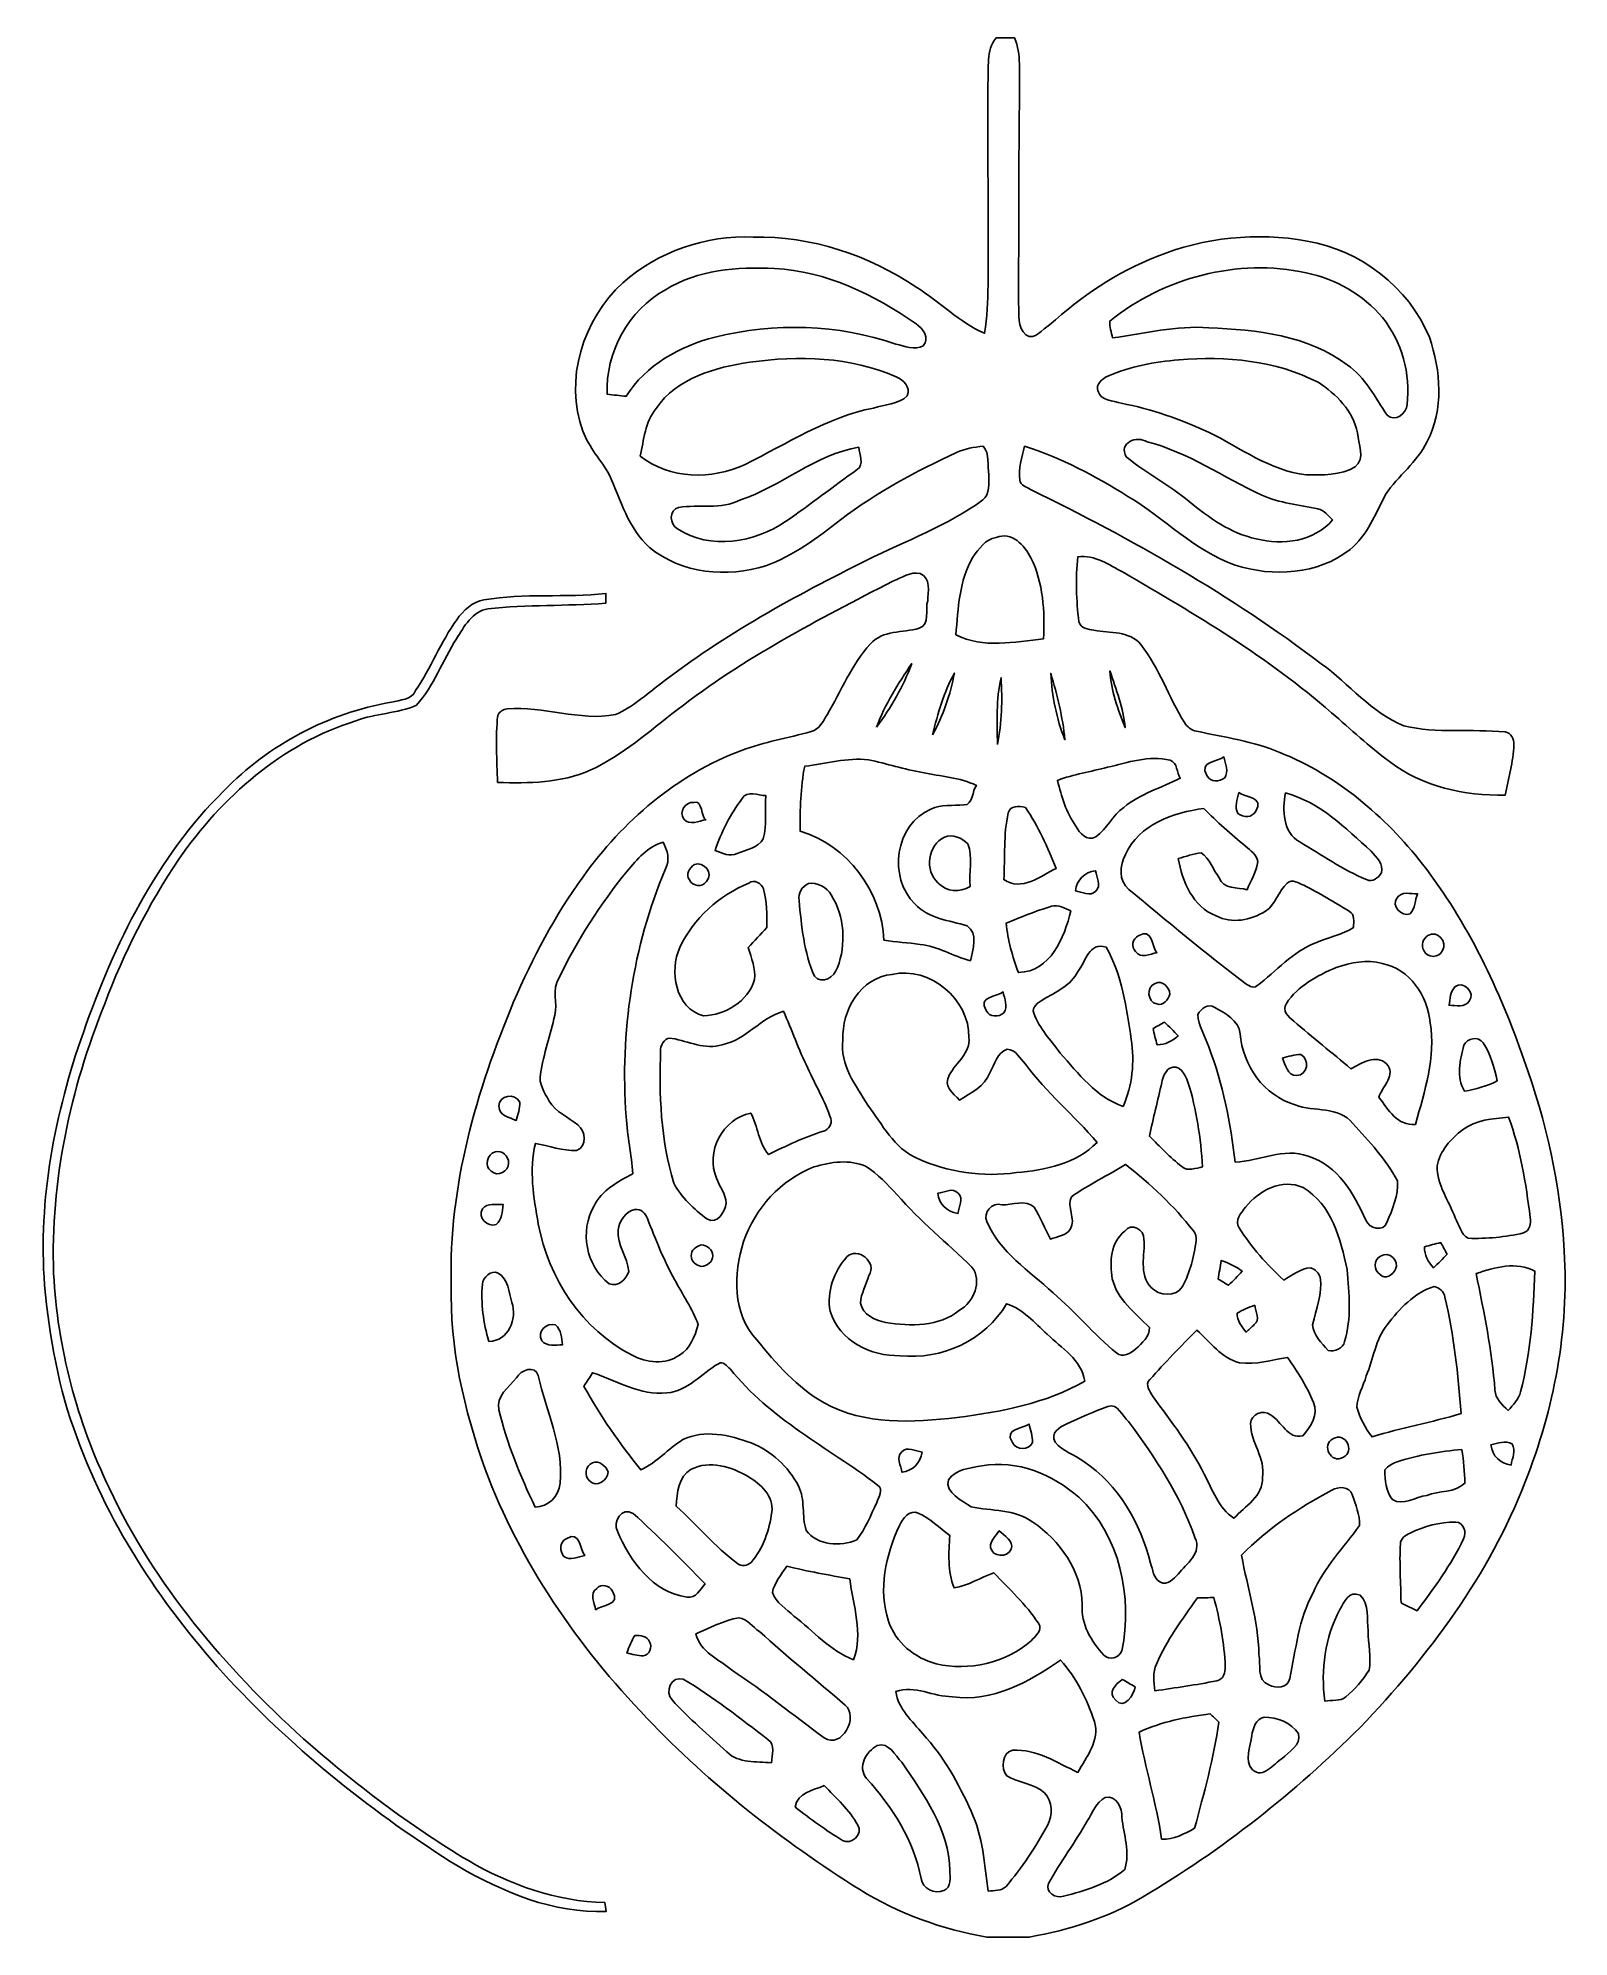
# Model space of a CAD drawing. Header units: centimetres. Extents: x -11.4 to 11.4, y -14.1 to 14.1.
import ezdxf

# ---------------------------------------------------------------- set-up
doc = ezdxf.new("R2010")
doc.units = ezdxf.units.CM
doc.header["$MEASUREMENT"] = 0
doc.layers.add('Camada 1', color=7, linetype='Continuous')

msp = doc.modelspace()

# ---------------------------------------------------------------- linework, layer by layer
at = {"layer": 'Camada 1', "color": 242}
for points, knots in [([(2.87055, 14.11111), (2.87055, 14.11111), (3.14537, 14.11111), (3.14537, 14.11111), (3.14537, 14.11111), (3.24979, 13.86593), (3.21063, 13.59429), (3.21839, 13.3357), (3.21839, 13.3357), (3.20851, 12.27667), (3.20816, 11.21763), (3.20463, 10.15894), (3.20463, 10.15894), (3.2198, 10.01289), (3.17747, 9.80228), (3.31505, 9.69786), (3.31505, 9.69786), (3.44629, 9.61143), (3.56129, 9.78817), (3.6636, 9.84603), (3.6636, 9.84603), (4.13561, 10.2683), (4.66584, 10.63554), (5.25992, 10.86309), (5.25992, 10.86309), (5.96018, 11.15095), (6.74864, 11.2275), (7.49265, 11.0938), (7.49265, 11.0938), (8.2864, 10.95516), (9.00148, 10.41188), (9.31051, 9.66294), (9.31051, 9.66294), (9.48125, 9.16834), (9.52641, 8.58943), (9.277, 8.11318), (9.277, 8.11318), (9.12918, 7.8105), (8.8459, 7.60377), (8.66034, 7.3279), (8.66034, 7.3279), (8.51147, 7.04003), (8.39011, 6.72147), (8.13259, 6.5091), (8.13259, 6.5091), (7.65634, 6.1341), (6.98465, 6.09635), (6.42267, 6.27803), (6.42267, 6.27803), (5.81872, 6.49358), (5.36998, 6.97301), (4.83059, 7.29932), (4.83059, 7.29932), (4.34587, 7.59742), (3.84175, 7.87612), (3.29565, 8.04369), (3.29565, 8.04369), (3.25367, 7.88035), (3.20075, 7.70996), (3.22157, 7.53957), (3.22157, 7.53957), (3.23144, 7.46125), (3.32634, 7.44008), (3.38032, 7.40269), (3.38032, 7.40269), (4.89056, 6.66432), (6.3627, 5.83001), (7.70325, 4.81118), (7.70325, 4.81118), (8.11883, 4.51414), (8.44656, 4.08305), (8.93127, 3.89043), (8.93127, 3.89043), (9.42375, 3.76837), (9.93775, 3.84951), (10.43799, 3.79765), (10.43799, 3.79765), (10.52407, 3.78389), (10.57275, 3.69182), (10.56746, 3.60997), (10.56746, 3.60997), (10.55546, 3.35421), (10.48632, 3.10621), (10.43517, 2.85609), (10.43517, 2.85609), (9.83262, 2.8515), (9.20327, 2.98274), (8.71784, 3.35703), (8.71784, 3.35703), (8.41445, 3.57858), (8.14317, 3.83999), (7.85671, 4.08199), (7.85671, 4.08199), (6.91762, 4.90714), (5.83636, 5.54602), (4.75862, 6.17008), (4.75862, 6.17008), (4.55048, 6.28438), (4.33776, 6.43361), (4.08587, 6.39904), (4.08587, 6.39904), (4.04989, 6.07942), (4.06471, 5.75522), (4.10069, 5.43595), (4.10069, 5.43595), (4.12362, 5.33717), (4.24215, 5.32201), (4.32611, 5.31001), (4.32611, 5.31001), (4.56106, 5.26803), (4.8574, 5.30154), (5.02426, 5.09587), (5.02426, 5.09587), (5.29625, 4.74416), (5.43701, 4.31412), (5.66949, 3.93771), (5.66949, 3.93771), (5.7083, 3.87174), (5.77356, 3.82482), (5.84906, 3.80965), (5.84906, 3.80965), (6.26533, 3.71828), (6.69466, 3.65972), (7.08977, 3.49179), (7.08977, 3.49179), (7.93715, 3.15771), (8.64905, 2.54388), (9.20856, 1.8348), (9.20856, 1.8348), (9.87989, 0.96696), (10.35579, -0.03528), (10.7128, -1.06856), (10.7128, -1.06856), (11.04618, -1.98367), (11.26137, -2.94428), (11.31499, -3.91795), (11.31499, -3.91795), (11.38555, -5.08635), (11.1633, -6.26251), (10.73397, -7.34836), (10.73397, -7.34836), (10.20022, -8.72949), (9.30099, -9.93669), (8.27934, -10.99573), (8.27934, -10.99573), (7.31097, -11.96375), (6.22935, -12.82171), (5.0486, -13.51668), (5.0486, -13.51668), (4.53566, -13.82536), (3.95499, -14.00492), (3.36867, -14.11111), (3.36867, -14.11111), (3.36867, -14.11111), (2.73579, -14.11111), (2.73579, -14.11111), (2.73579, -14.11111), (2.06763, -13.99752), (1.42275, -13.76398), (0.84631, -13.40626), (0.84631, -13.40626), (-0.3048, -12.68624), (-1.38183, -11.84028), (-2.32022, -10.85744), (-2.32022, -10.85744), (-3.34222, -9.79029), (-4.20582, -8.54851), (-4.72158, -7.1568), (-4.72158, -7.1568), (-5.0359, -6.27733), (-5.25286, -5.34917), (-5.22534, -4.40972), (-5.22534, -4.40972), (-5.26556, -2.95945), (-4.85528, -1.54058), (-4.29966, -0.21519), (-4.29966, -0.21519), (-4.01602, 0.43568), (-3.68688, 1.07103), (-3.26707, 1.645), (-3.26707, 1.645), (-2.67899, 2.47191), (-1.87043, 3.16653), (-0.91193, 3.52249), (-0.91193, 3.52249), (-0.57679, 3.65196), (-0.22119, 3.70734), (0.12382, 3.80294), (0.12382, 3.80294), (0.24201, 3.8354), (0.29951, 3.95676), (0.35877, 4.05236), (0.35877, 4.05236), (0.56938, 4.40478), (0.72037, 4.79778), (1.00012, 5.10434), (1.00012, 5.10434), (1.19027, 5.31742), (1.48131, 5.26697), (1.72755, 5.33823), (1.72755, 5.33823), (1.89653, 5.38621), (1.80975, 5.62716), (1.85526, 5.7471), (1.85526, 5.7471), (1.86267, 5.8734), (1.90253, 6.09388), (1.74202, 6.15139), (1.74202, 6.15139), (1.59914, 6.18666), (1.46403, 6.08894), (1.33809, 6.03779), (1.33809, 6.03779), (0.23072, 5.47052), (-0.88265, 4.89338), (-1.86866, 4.12679), (-1.86866, 4.12679), (-2.28459, 3.80824), (-2.67935, 3.44911), (-3.16018, 3.22897), (-3.16018, 3.22897), (-3.59022, 3.03812), (-4.07494, 3.03283), (-4.53637, 3.048), (-4.53637, 3.048), (-4.54977, 3.37926), (-4.56741, 3.71193), (-4.53566, 4.04283), (-4.53566, 4.04283), (-4.51097, 4.09857), (-4.45523, 4.13738), (-4.3942, 4.14196), (-4.3942, 4.14196), (-3.85304, 4.18712), (-3.32387, 3.95429), (-2.78377, 4.05553), (-2.78377, 4.05553), (-2.534, 4.16348), (-2.33151, 4.35292), (-2.11455, 4.51273), (-2.11455, 4.51273), (-1.17016, 5.24616), (-0.11642, 5.82154), (0.9525, 6.35035), (0.9525, 6.35035), (1.52894, 6.64139), (2.14842, 6.85906), (2.67229, 7.24535), (2.67229, 7.24535), (2.788, 7.33002), (2.75661, 7.50111), (2.76225, 7.6207), (2.76225, 7.6207), (2.74285, 7.75899), (2.77918, 7.93009), (2.67829, 8.04439), (2.67829, 8.04439), (2.54212, 8.0324), (2.407, 8.00594), (2.28247, 7.94949), (2.28247, 7.94949), (1.67993, 7.6708), (1.09008, 7.35647), (0.56092, 6.95254), (0.56092, 6.95254), (0.21766, 6.68337), (-0.13899, 6.41667), (-0.5528, 6.26639), (-0.5528, 6.26639), (-1.12607, 6.09177), (-1.80799, 6.14362), (-2.2793, 6.54121), (-2.2793, 6.54121), (-2.59539, 6.82272), (-2.70933, 7.24217), (-2.87337, 7.61577), (-2.87337, 7.61577), (-2.99861, 7.8366), (-3.18029, 8.02464), (-3.26884, 8.26594), (-3.26884, 8.26594), (-3.55282, 9.03111), (-3.26778, 9.93422), (-2.67547, 10.47221), (-2.67547, 10.47221), (-2.1523, 10.93893), (-1.44004, 11.18235), (-0.74048, 11.15095), (-0.74048, 11.15095), (0.12418, 11.17035), (0.9779, 10.88355), (1.69192, 10.40447), (1.69192, 10.40447), (2.03588, 10.18822), (2.32304, 9.88765), (2.69981, 9.72291), (2.69981, 9.72291), (2.74391, 9.95962), (2.74391, 10.20198), (2.75202, 10.44187), (2.75202, 10.44187), (2.76401, 11.44199), (2.74073, 12.44177), (2.74779, 13.44189), (2.74779, 13.44189), (2.76895, 13.66308), (2.71815, 13.9259), (2.87055, 14.11111), (2.87055, 14.11111), (2.87055, 14.11111), (2.87055, 14.11111), (2.87055, 14.11111)], [0, 0, 0, 0, 0.01265823, 0.01265823, 0.01265823, 0.01265823, 0.02531646, 0.02531646, 0.02531646, 0.02531646, 0.03797468, 0.03797468, 0.03797468, 0.03797468, 0.05063291, 0.05063291, 0.05063291, 0.05063291, 0.06329114, 0.06329114, 0.06329114, 0.06329114, 0.07594937, 0.07594937, 0.07594937, 0.07594937, 0.08860759, 0.08860759, 0.08860759, 0.08860759, 0.10126582, 0.10126582, 0.10126582, 0.10126582, 0.11392405, 0.11392405, 0.11392405, 0.11392405, 0.12658228, 0.12658228, 0.12658228, 0.12658228, 0.13924051, 0.13924051, 0.13924051, 0.13924051, 0.15189873, 0.15189873, 0.15189873, 0.15189873, 0.16455696, 0.16455696, 0.16455696, 0.16455696, 0.17721519, 0.17721519, 0.17721519, 0.17721519, 0.18987342, 0.18987342, 0.18987342, 0.18987342, 0.20253165, 0.20253165, 0.20253165, 0.20253165, 0.21518987, 0.21518987, 0.21518987, 0.21518987, 0.2278481, 0.2278481, 0.2278481, 0.2278481, 0.24050633, 0.24050633, 0.24050633, 0.24050633, 0.25316456, 0.25316456, 0.25316456, 0.25316456, 0.26582278, 0.26582278, 0.26582278, 0.26582278, 0.27848101, 0.27848101, 0.27848101, 0.27848101, 0.29113924, 0.29113924, 0.29113924, 0.29113924, 0.30379747, 0.30379747, 0.30379747, 0.30379747, 0.3164557, 0.3164557, 0.3164557, 0.3164557, 0.32911392, 0.32911392, 0.32911392, 0.32911392, 0.34177215, 0.34177215, 0.34177215, 0.34177215, 0.35443038, 0.35443038, 0.35443038, 0.35443038, 0.36708861, 0.36708861, 0.36708861, 0.36708861, 0.37974684, 0.37974684, 0.37974684, 0.37974684, 0.39240506, 0.39240506, 0.39240506, 0.39240506, 0.40506329, 0.40506329, 0.40506329, 0.40506329, 0.41772152, 0.41772152, 0.41772152, 0.41772152, 0.43037975, 0.43037975, 0.43037975, 0.43037975, 0.44303797, 0.44303797, 0.44303797, 0.44303797, 0.4556962, 0.4556962, 0.4556962, 0.4556962, 0.46835443, 0.46835443, 0.46835443, 0.46835443, 0.48101266, 0.48101266, 0.48101266, 0.48101266, 0.49367089, 0.49367089, 0.49367089, 0.49367089, 0.50632911, 0.50632911, 0.50632911, 0.50632911, 0.51898734, 0.51898734, 0.51898734, 0.51898734, 0.53164557, 0.53164557, 0.53164557, 0.53164557, 0.5443038, 0.5443038, 0.5443038, 0.5443038, 0.55696203, 0.55696203, 0.55696203, 0.55696203, 0.56962025, 0.56962025, 0.56962025, 0.56962025, 0.58227848, 0.58227848, 0.58227848, 0.58227848, 0.59493671, 0.59493671, 0.59493671, 0.59493671, 0.60759494, 0.60759494, 0.60759494, 0.60759494, 0.62025316, 0.62025316, 0.62025316, 0.62025316, 0.63291139, 0.63291139, 0.63291139, 0.63291139, 0.64556962, 0.64556962, 0.64556962, 0.64556962, 0.65822785, 0.65822785, 0.65822785, 0.65822785, 0.67088608, 0.67088608, 0.67088608, 0.67088608, 0.6835443, 0.6835443, 0.6835443, 0.6835443, 0.69620253, 0.69620253, 0.69620253, 0.69620253, 0.70886076, 0.70886076, 0.70886076, 0.70886076, 0.72151899, 0.72151899, 0.72151899, 0.72151899, 0.73417722, 0.73417722, 0.73417722, 0.73417722, 0.74683544, 0.74683544, 0.74683544, 0.74683544, 0.75949367, 0.75949367, 0.75949367, 0.75949367, 0.7721519, 0.7721519, 0.7721519, 0.7721519, 0.78481013, 0.78481013, 0.78481013, 0.78481013, 0.79746835, 0.79746835, 0.79746835, 0.79746835, 0.81012658, 0.81012658, 0.81012658, 0.81012658, 0.82278481, 0.82278481, 0.82278481, 0.82278481, 0.83544304, 0.83544304, 0.83544304, 0.83544304, 0.84810127, 0.84810127, 0.84810127, 0.84810127, 0.86075949, 0.86075949, 0.86075949, 0.86075949, 0.87341772, 0.87341772, 0.87341772, 0.87341772, 0.88607595, 0.88607595, 0.88607595, 0.88607595, 0.89873418, 0.89873418, 0.89873418, 0.89873418, 0.91139241, 0.91139241, 0.91139241, 0.91139241, 0.92405063, 0.92405063, 0.92405063, 0.92405063, 0.93670886, 0.93670886, 0.93670886, 0.93670886, 0.94936709, 0.94936709, 0.94936709, 0.94936709, 0.96202532, 0.96202532, 0.96202532, 0.96202532, 0.97468354, 0.97468354, 0.97468354, 0.97468354, 1, 1, 1, 1]), ([(4.55965, 9.90388), (4.5593, 9.81886), (4.58329, 9.73631), (4.6034, 9.65447), (4.6034, 9.65447), (5.07859, 9.71585), (5.54955, 9.84285), (6.03285, 9.80405), (6.03285, 9.80405), (6.74335, 9.77653), (7.50217, 9.69292), (8.08884, 9.25265), (8.08884, 9.25265), (8.36048, 9.0678), (8.5023, 8.76582), (8.68362, 8.50512), (8.68362, 8.50512), (8.80075, 8.39364), (8.96832, 8.52805), (8.9789, 8.66352), (8.9789, 8.66352), (9.0357, 9.11789), (8.90023, 9.59626), (8.61519, 9.95609), (8.61519, 9.95609), (8.32414, 10.29794), (7.91739, 10.5343), (7.47712, 10.62073), (7.47712, 10.62073), (6.46359, 10.84368), (5.36257, 10.55017), (4.55965, 9.90388), (4.55965, 9.90388), (4.55965, 9.90388), (4.55965, 9.90388), (4.55965, 9.90388)], [0, 0, 0, 0, 0.1, 0.1, 0.1, 0.1, 0.2, 0.2, 0.2, 0.2, 0.3, 0.3, 0.3, 0.3, 0.4, 0.4, 0.4, 0.4, 0.5, 0.5, 0.5, 0.5, 0.6, 0.6, 0.6, 0.6, 0.7, 0.7, 0.7, 0.7, 0.8, 0.8, 0.8, 0.8, 1, 1, 1, 1]), ([(-2.04294, 10.36673), (-2.59503, 10.06863), (-2.93511, 9.43963), (-2.90865, 8.81592), (-2.90865, 8.81592), (-2.81376, 8.80463), (-2.72168, 8.79581), (-2.62537, 8.78593), (-2.62537, 8.78593), (-2.33609, 9.25371), (-1.82562, 9.52994), (-1.30563, 9.66646), (-1.30563, 9.66646), (-0.42474, 9.8813), (0.52035, 9.86296), (1.37901, 9.56169), (1.37901, 9.56169), (1.50918, 9.53417), (1.66335, 9.46185), (1.78858, 9.53594), (1.78858, 9.53594), (1.88948, 9.65024), (1.78259, 9.79558), (1.68204, 9.86508), (1.68204, 9.86508), (1.05657, 10.29123), (0.34607, 10.65142), (-0.42404, 10.68458), (-0.42404, 10.68458), (-0.97261, 10.70927), (-1.56774, 10.67294), (-2.04294, 10.36673), (-2.04294, 10.36673), (-2.04294, 10.36673), (-2.04294, 10.36673), (-2.04294, 10.36673)], [0, 0, 0, 0, 0.1, 0.1, 0.1, 0.1, 0.2, 0.2, 0.2, 0.2, 0.3, 0.3, 0.3, 0.3, 0.4, 0.4, 0.4, 0.4, 0.5, 0.5, 0.5, 0.5, 0.6, 0.6, 0.6, 0.6, 0.7, 0.7, 0.7, 0.7, 0.8, 0.8, 0.8, 0.8, 1, 1, 1, 1]), ([(-0.78811, 9.29111), (-1.30422, 9.21844), (-1.87149, 9.05898), (-2.18264, 8.6046), (-2.18264, 8.6046), (-2.34597, 8.40493), (-2.36396, 8.13823), (-2.41688, 7.89693), (-2.41688, 7.89693), (-1.97908, 7.55332), (-1.3522, 7.54062), (-0.85972, 7.77487), (-0.85972, 7.77487), (-0.23707, 8.08108), (0.35877, 8.47302), (1.04916, 8.61166), (1.04916, 8.61166), (1.21461, 8.66951), (1.41746, 8.66422), (1.55187, 8.79157), (1.55187, 8.79157), (1.60302, 8.93022), (1.49084, 9.02441), (1.38747, 9.07591), (1.38747, 9.07591), (0.70556, 9.37507), (-0.06068, 9.39588), (-0.78811, 9.29111), (-0.78811, 9.29111), (-0.78811, 9.29111), (-0.78811, 9.29111), (-0.78811, 9.29111)], [0, 0, 0, 0, 0.11111111, 0.11111111, 0.11111111, 0.11111111, 0.22222222, 0.22222222, 0.22222222, 0.22222222, 0.33333333, 0.33333333, 0.33333333, 0.33333333, 0.44444444, 0.44444444, 0.44444444, 0.44444444, 0.55555556, 0.55555556, 0.55555556, 0.55555556, 0.66666667, 0.66666667, 0.66666667, 0.66666667, 0.77777778, 0.77777778, 0.77777778, 0.77777778, 1, 1, 1, 1]), ([(5.58976, 9.32885), (5.22817, 9.29499), (4.86304, 9.23502), (4.52931, 9.08509), (4.52931, 9.08509), (4.45064, 9.04487), (4.34728, 8.96655), (4.38326, 8.8653), (4.38326, 8.8653), (4.42771, 8.7182), (4.61081, 8.72102), (4.73146, 8.68221), (4.73146, 8.68221), (5.17984, 8.59614), (5.61411, 8.44585), (6.02686, 8.25182), (6.02686, 8.25182), (6.50311, 8.02605), (6.93843, 7.6775), (7.47818, 7.61859), (7.47818, 7.61859), (7.72019, 7.61612), (7.99218, 7.60906), (8.20808, 7.73747), (8.20808, 7.73747), (8.35977, 7.86095), (8.25817, 8.08179), (8.24018, 8.24089), (8.24018, 8.24089), (8.18092, 8.57003), (7.9248, 8.81944), (7.65563, 8.99442), (7.65563, 8.99442), (7.02451, 9.32004), (6.28791, 9.38565), (5.58976, 9.32885), (5.58976, 9.32885), (5.58976, 9.32885), (5.58976, 9.32885), (5.58976, 9.32885)], [0, 0, 0, 0, 0.09090909, 0.09090909, 0.09090909, 0.09090909, 0.18181818, 0.18181818, 0.18181818, 0.18181818, 0.27272727, 0.27272727, 0.27272727, 0.27272727, 0.36363636, 0.36363636, 0.36363636, 0.36363636, 0.45454545, 0.45454545, 0.45454545, 0.45454545, 0.54545455, 0.54545455, 0.54545455, 0.54545455, 0.63636364, 0.63636364, 0.63636364, 0.63636364, 0.72727273, 0.72727273, 0.72727273, 0.72727273, 0.81818182, 0.81818182, 0.81818182, 0.81818182, 1, 1, 1, 1]), ([(4.80589, 7.88423), (5.10258, 7.64293), (5.44759, 7.46936), (5.73969, 7.22101), (5.73969, 7.22101), (6.03532, 6.98147), (6.35741, 6.74723), (6.7377, 6.66856), (6.7377, 6.66856), (7.12893, 6.56837), (7.6006, 6.62587), (7.87188, 6.95007), (7.87188, 6.95007), (7.80485, 7.0104), (7.74806, 7.09612), (7.65387, 7.11412), (7.65387, 7.11412), (7.37447, 7.1688), (7.08413, 7.20019), (6.82131, 7.3159), (6.82131, 7.3159), (6.25263, 7.57837), (5.72735, 7.9562), (5.11387, 8.11036), (5.11387, 8.11036), (4.96817, 8.20349), (4.68277, 8.10084), (4.80589, 7.88423), (4.80589, 7.88423), (4.80589, 7.88423), (4.80589, 7.88423), (4.80589, 7.88423)], [0, 0, 0, 0, 0.11111111, 0.11111111, 0.11111111, 0.11111111, 0.22222222, 0.22222222, 0.22222222, 0.22222222, 0.33333333, 0.33333333, 0.33333333, 0.33333333, 0.44444444, 0.44444444, 0.44444444, 0.44444444, 0.55555556, 0.55555556, 0.55555556, 0.55555556, 0.66666667, 0.66666667, 0.66666667, 0.66666667, 0.77777778, 0.77777778, 0.77777778, 0.77777778, 1, 1, 1, 1]), ([(-0.92816, 7.2457), (-1.21638, 7.0993), (-1.54199, 7.18397), (-1.84679, 7.13458), (-1.84679, 7.13458), (-1.99672, 7.09648), (-1.98226, 6.88481), (-1.86267, 6.81567), (-1.86267, 6.81567), (-1.3776, 6.49676), (-0.71755, 6.61035), (-0.25647, 6.92503), (-0.25647, 6.92503), (0.10442, 7.17338), (0.44979, 7.44432), (0.80716, 7.69761), (0.80716, 7.69761), (0.91511, 7.77557), (0.83679, 7.91951), (0.83044, 8.02852), (0.83044, 8.02852), (0.18486, 7.92339), (-0.31715, 7.44961), (-0.92816, 7.2457), (-0.92816, 7.2457), (-0.92816, 7.2457), (-0.92816, 7.2457), (-0.92816, 7.2457)], [0, 0, 0, 0, 0.125, 0.125, 0.125, 0.125, 0.25, 0.25, 0.25, 0.25, 0.375, 0.375, 0.375, 0.375, 0.5, 0.5, 0.5, 0.5, 0.625, 0.625, 0.625, 0.625, 0.75, 0.75, 0.75, 0.75, 1, 1, 1, 1]), ([(2.87232, 6.68867), (2.7118, 6.66609), (2.61585, 6.51686), (2.52695, 6.39762), (2.52695, 6.39762), (2.32234, 6.05084), (2.30717, 5.6328), (2.27401, 5.24192), (2.27401, 5.24192), (2.67794, 5.0359), (3.14784, 5.13327), (3.57752, 5.18301), (3.57752, 5.18301), (3.5941, 5.58941), (3.57434, 6.01592), (3.38843, 6.38669), (3.38843, 6.38669), (3.29389, 6.57013), (3.1055, 6.77968), (2.87232, 6.68867), (2.87232, 6.68867), (2.87232, 6.68867), (2.87232, 6.68867), (2.87232, 6.68867)], [0, 0, 0, 0, 0.14285714, 0.14285714, 0.14285714, 0.14285714, 0.28571429, 0.28571429, 0.28571429, 0.28571429, 0.42857143, 0.42857143, 0.42857143, 0.42857143, 0.57142857, 0.57142857, 0.57142857, 0.57142857, 0.71428571, 0.71428571, 0.71428571, 0.71428571, 1, 1, 1, 1]), ([(-4.73957, 5.76157), (-4.14055, 5.86176), (-3.52989, 5.79049), (-2.9277, 5.85646), (-2.9277, 5.85646), (-2.92841, 5.80778), (-2.92911, 5.7591), (-2.92947, 5.71006), (-2.92947, 5.71006), (-3.51261, 5.66737), (-4.09928, 5.69136), (-4.68101, 5.62786), (-4.68101, 5.62786), (-4.91314, 5.59294), (-5.03555, 5.36187), (-5.14809, 5.18125), (-5.14809, 5.18125), (-5.35622, 4.85846), (-5.48464, 4.48028), (-5.74428, 4.19453), (-5.74428, 4.19453), (-6.02756, 4.06823), (-6.35317, 4.0767), (-6.64245, 3.96275), (-6.64245, 3.96275), (-7.73536, 3.62656), (-8.63318, 2.83069), (-9.27664, 1.905), (-9.27664, 1.905), (-9.72502, 1.23507), (-10.09332, 0.51188), (-10.37625, -0.24271), (-10.37625, -0.24271), (-10.88496, -1.51236), (-11.18623, -2.87726), (-11.13472, -4.24956), (-11.13472, -4.24956), (-11.08075, -5.35764), (-10.78477, -6.44878), (-10.30605, -7.44784), (-10.30605, -7.44784), (-9.6326, -8.88012), (-8.58873, -10.10638), (-7.4235, -11.164), (-7.4235, -11.164), (-6.65762, -11.83358), (-5.84694, -12.45764), (-4.97029, -12.97622), (-4.97029, -12.97622), (-4.35469, -13.33676), (-3.6636, -13.58371), (-2.94428, -13.59817), (-2.94428, -13.59817), (-2.93687, -13.64192), (-2.92947, -13.68601), (-2.92171, -13.73046), (-2.92171, -13.73046), (-3.70805, -13.76539), (-4.45452, -13.44295), (-5.12339, -13.06054), (-5.12339, -13.06054), (-6.36799, -12.28619), (-7.52263, -11.3605), (-8.52452, -10.28876), (-8.52452, -10.28876), (-9.48584, -9.23995), (-10.29829, -8.03522), (-10.78512, -6.69219), (-10.78512, -6.69219), (-11.06311, -5.96688), (-11.19611, -5.19501), (-11.26913, -4.42454), (-11.26913, -4.42454), (-11.36756, -3.14642), (-11.11567, -1.86831), (-10.6934, -0.6664), (-10.6934, -0.6664), (-10.23126, 0.64523), (-9.60684, 1.93816), (-8.60354, 2.92382), (-8.60354, 2.92382), (-7.93856, 3.60927), (-7.05414, 4.07741), (-6.11364, 4.24215), (-6.11364, 4.24215), (-5.98946, 4.2732), (-5.81766, 4.27355), (-5.75486, 4.41219), (-5.75486, 4.41219), (-5.52979, 4.75015), (-5.38021, 5.13327), (-5.14491, 5.46488), (-5.14491, 5.46488), (-5.04825, 5.60387), (-4.91137, 5.73017), (-4.73957, 5.76157)], [0, 0, 0, 0, 0.04, 0.04, 0.04, 0.04, 0.08, 0.08, 0.08, 0.08, 0.12, 0.12, 0.12, 0.12, 0.16, 0.16, 0.16, 0.16, 0.2, 0.2, 0.2, 0.2, 0.24, 0.24, 0.24, 0.24, 0.28, 0.28, 0.28, 0.28, 0.32, 0.32, 0.32, 0.32, 0.36, 0.36, 0.36, 0.36, 0.4, 0.4, 0.4, 0.4, 0.44, 0.44, 0.44, 0.44, 0.48, 0.48, 0.48, 0.48, 0.52, 0.52, 0.52, 0.52, 0.56, 0.56, 0.56, 0.56, 0.6, 0.6, 0.6, 0.6, 0.64, 0.64, 0.64, 0.64, 0.68, 0.68, 0.68, 0.68, 0.72, 0.72, 0.72, 0.72, 0.76, 0.76, 0.76, 0.76, 0.8, 0.8, 0.8, 0.8, 0.84, 0.84, 0.84, 0.84, 0.88, 0.88, 0.88, 0.88, 0.92, 0.92, 0.92, 0.92, 1, 1, 1, 1]), ([(1.09361, 3.8675), (1.30986, 4.15537), (1.49119, 4.47675), (1.61819, 4.81436), (1.61819, 4.81436), (1.41464, 4.51697), (1.21955, 4.20652), (1.09361, 3.8675), (1.09361, 3.8675), (1.09361, 3.8675), (1.09361, 3.8675), (1.09361, 3.8675)], [0, 0, 0, 0, 0.25, 0.25, 0.25, 0.25, 0.5, 0.5, 0.5, 0.5, 1, 1, 1, 1]), ([(1.92687, 3.75532), (2.0828, 4.04036), (2.19287, 4.35363), (2.25107, 4.67289), (2.25107, 4.67289), (2.09585, 4.38644), (2.00378, 4.0707), (1.92687, 3.75532), (1.92687, 3.75532), (1.92687, 3.75532), (1.92687, 3.75532), (1.92687, 3.75532)], [0, 0, 0, 0, 0.25, 0.25, 0.25, 0.25, 0.5, 0.5, 0.5, 0.5, 1, 1, 1, 1]), ([(2.89137, 3.61139), (2.95981, 3.93735), (2.96369, 4.27143), (2.94499, 4.60269), (2.94499, 4.60269), (2.86738, 4.27884), (2.88784, 3.94159), (2.89137, 3.61139), (2.89137, 3.61139), (2.89137, 3.61139), (2.89137, 3.61139), (2.89137, 3.61139)], [0, 0, 0, 0, 0.25, 0.25, 0.25, 0.25, 0.5, 0.5, 0.5, 0.5, 1, 1, 1, 1]), ([(3.683, 4.66937), (3.7024, 4.33282), (3.76837, 3.99521), (3.89361, 3.68159), (3.89361, 3.68159), (3.86115, 4.01779), (3.78178, 4.34728), (3.683, 4.66937), (3.683, 4.66937), (3.683, 4.66937), (3.683, 4.66937), (3.683, 4.66937)], [0, 0, 0, 0, 0.25, 0.25, 0.25, 0.25, 0.5, 0.5, 0.5, 0.5, 1, 1, 1, 1]), ([(4.56247, 4.70606), (4.5787, 4.41254), (4.68066, 4.13385), (4.78931, 3.86362), (4.78931, 3.86362), (4.7625, 4.15502), (4.65455, 4.43089), (4.56247, 4.70606), (4.56247, 4.70606), (4.56247, 4.70606), (4.56247, 4.70606), (4.56247, 4.70606)], [0, 0, 0, 0, 0.25, 0.25, 0.25, 0.25, 0.5, 0.5, 0.5, 0.5, 1, 1, 1, 1]), ([(0.02716, 3.28754), (-0.03528, 2.97039), (-0.04127, 2.64689), (-0.04233, 2.32445), (-0.04233, 2.32445), (0.65969, 2.11878), (1.17475, 1.4284), (1.20403, 0.70097), (1.20403, 0.70097), (1.38324, 0.67663), (1.56281, 0.66534), (1.74202, 0.63923), (1.74202, 0.63923), (2.00731, 0.61348), (2.23414, 0.46179), (2.48885, 0.39758), (2.48885, 0.39758), (2.52659, 0.56021), (2.60738, 0.8061), (2.44087, 0.91652), (2.44087, 0.91652), (2.17558, 0.9966), (1.86443, 1.02306), (1.66511, 1.24178), (1.66511, 1.24178), (1.26083, 1.63371), (1.37125, 2.42605), (1.90147, 2.64971), (1.90147, 2.64971), (2.05458, 2.72344), (2.22956, 2.69875), (2.39289, 2.71286), (2.39289, 2.71286), (2.53612, 2.71074), (2.51425, 2.93335), (2.57845, 3.00355), (2.57845, 3.00355), (2.32763, 3.12173), (2.04611, 3.13761), (1.77906, 3.1944), (1.77906, 3.1944), (1.50742, 3.24344), (1.24354, 3.32599), (0.97472, 3.38455), (0.97472, 3.38455), (0.65581, 3.41842), (0.34078, 3.32634), (0.02716, 3.28754), (0.02716, 3.28754), (0.02716, 3.28754), (0.02716, 3.28754), (0.02716, 3.28754)], [0, 0, 0, 0, 0.07142857, 0.07142857, 0.07142857, 0.07142857, 0.14285714, 0.14285714, 0.14285714, 0.14285714, 0.21428571, 0.21428571, 0.21428571, 0.21428571, 0.28571429, 0.28571429, 0.28571429, 0.28571429, 0.35714286, 0.35714286, 0.35714286, 0.35714286, 0.42857143, 0.42857143, 0.42857143, 0.42857143, 0.5, 0.5, 0.5, 0.5, 0.57142857, 0.57142857, 0.57142857, 0.57142857, 0.64285714, 0.64285714, 0.64285714, 0.64285714, 0.71428571, 0.71428571, 0.71428571, 0.71428571, 0.78571429, 0.78571429, 0.78571429, 0.78571429, 0.85714286, 0.85714286, 0.85714286, 0.85714286, 1, 1, 1, 1]), ([(4.52614, 3.27272), (4.27849, 3.20746), (4.02343, 3.16865), (3.78319, 3.07763), (3.78319, 3.07763), (3.84598, 2.84198), (3.91089, 2.59927), (4.05553, 2.39783), (4.05553, 2.39783), (4.11727, 2.2987), (4.21005, 2.16253), (4.35539, 2.23943), (4.35539, 2.23943), (4.51697, 2.36079), (4.60446, 2.55658), (4.76709, 2.67652), (4.76709, 2.67652), (5.01509, 2.88043), (5.32765, 2.96686), (5.60917, 3.11079), (5.60917, 3.11079), (5.55378, 3.18735), (5.56895, 3.34081), (5.45782, 3.37679), (5.45782, 3.37679), (5.1435, 3.4544), (4.82882, 3.34327), (4.52614, 3.27272), (4.52614, 3.27272), (4.52614, 3.27272), (4.52614, 3.27272), (4.52614, 3.27272)], [0, 0, 0, 0, 0.11111111, 0.11111111, 0.11111111, 0.11111111, 0.22222222, 0.22222222, 0.22222222, 0.22222222, 0.33333333, 0.33333333, 0.33333333, 0.33333333, 0.44444444, 0.44444444, 0.44444444, 0.44444444, 0.55555556, 0.55555556, 0.55555556, 0.55555556, 0.66666667, 0.66666667, 0.66666667, 0.66666667, 0.77777778, 0.77777778, 0.77777778, 0.77777778, 1, 1, 1, 1]), ([(6.00463, 3.15066), (6.05543, 3.04906), (6.18984, 3.04871), (6.26921, 3.11609), (6.26921, 3.11609), (6.33342, 3.21134), (6.27345, 3.32634), (6.25616, 3.42618), (6.25616, 3.42618), (6.17291, 3.35174), (5.87234, 3.36585), (6.00463, 3.15066), (6.00463, 3.15066), (6.00463, 3.15066), (6.00463, 3.15066), (6.00463, 3.15066)], [0, 0, 0, 0, 0.2, 0.2, 0.2, 0.2, 0.4, 0.4, 0.4, 0.4, 0.6, 0.6, 0.6, 0.6, 1, 1, 1, 1]), ([(-0.90276, 2.80917), (-1.07244, 2.57281), (-1.21814, 2.31457), (-1.30422, 2.03553), (-1.30422, 2.03553), (-1.20015, 1.99531), (-1.08585, 1.93816), (-0.97437, 1.99037), (-0.97437, 1.99037), (-0.83961, 2.04435), (-0.66887, 2.07786), (-0.58843, 2.20945), (-0.58843, 2.20945), (-0.53058, 2.41582), (-0.57221, 2.64019), (-0.54998, 2.85115), (-0.54998, 2.85115), (-0.66781, 2.85256), (-0.82762, 2.93441), (-0.90276, 2.80917), (-0.90276, 2.80917), (-0.90276, 2.80917), (-0.90276, 2.80917), (-0.90276, 2.80917)], [0, 0, 0, 0, 0.14285714, 0.14285714, 0.14285714, 0.14285714, 0.28571429, 0.28571429, 0.28571429, 0.28571429, 0.42857143, 0.42857143, 0.42857143, 0.42857143, 0.57142857, 0.57142857, 0.57142857, 0.57142857, 0.71428571, 0.71428571, 0.71428571, 0.71428571, 1, 1, 1, 1]), ([(6.47912, 2.89701), (6.46148, 2.79717), (6.40151, 2.68217), (6.46606, 2.58692), (6.46606, 2.58692), (6.54544, 2.51954), (6.67985, 2.51989), (6.73065, 2.62149), (6.73065, 2.62149), (6.86294, 2.83669), (6.56167, 2.82257), (6.47912, 2.89701), (6.47912, 2.89701), (6.47912, 2.89701), (6.47912, 2.89701), (6.47912, 2.89701)], [0, 0, 0, 0, 0.2, 0.2, 0.2, 0.2, 0.4, 0.4, 0.4, 0.4, 0.6, 0.6, 0.6, 0.6, 1, 1, 1, 1]), ([(7.17338, 2.89278), (7.12258, 2.64019), (7.13317, 2.30434), (7.38399, 2.16323), (7.38399, 2.16323), (7.71102, 1.97167), (8.02322, 1.74801), (8.3753, 1.60337), (8.3753, 1.60337), (8.46561, 1.55716), (8.55415, 1.62913), (8.59684, 1.70568), (8.59684, 1.70568), (8.63741, 1.83162), (8.52205, 1.93887), (8.44479, 2.02389), (8.44479, 2.02389), (8.06979, 2.36855), (7.67821, 2.7559), (7.17338, 2.89278), (7.17338, 2.89278), (7.17338, 2.89278), (7.17338, 2.89278), (7.17338, 2.89278)], [0, 0, 0, 0, 0.14285714, 0.14285714, 0.14285714, 0.14285714, 0.28571429, 0.28571429, 0.28571429, 0.28571429, 0.42857143, 0.42857143, 0.42857143, 0.42857143, 0.57142857, 0.57142857, 0.57142857, 0.57142857, 0.71428571, 0.71428571, 0.71428571, 0.71428571, 1, 1, 1, 1]), ([(-1.76706, 2.50261), (-1.6891, 2.39995), (-1.5434, 2.4765), (-1.4411, 2.49308), (-1.4411, 2.49308), (-1.51765, 2.53083), (-1.48449, 2.78871), (-1.62242, 2.75167), (-1.62242, 2.75167), (-1.74942, 2.76084), (-1.84926, 2.60879), (-1.76706, 2.50261), (-1.76706, 2.50261), (-1.76706, 2.50261), (-1.76706, 2.50261), (-1.76706, 2.50261)], [0, 0, 0, 0, 0.2, 0.2, 0.2, 0.2, 0.4, 0.4, 0.4, 0.4, 0.6, 0.6, 0.6, 0.6, 1, 1, 1, 1]), ([(3.05117, 2.59644), (2.97921, 2.27259), (3.00496, 1.93463), (2.98591, 1.60479), (2.98591, 1.60479), (3.24732, 1.42311), (3.53307, 1.65594), (3.7659, 1.77059), (3.7659, 1.77059), (3.63537, 2.08245), (3.49991, 2.39783), (3.30588, 2.67547), (3.30588, 2.67547), (3.20216, 2.70016), (3.08681, 2.70863), (3.05117, 2.59644), (3.05117, 2.59644), (3.05117, 2.59644), (3.05117, 2.59644), (3.05117, 2.59644)], [0, 0, 0, 0, 0.16666667, 0.16666667, 0.16666667, 0.16666667, 0.33333333, 0.33333333, 0.33333333, 0.33333333, 0.5, 0.5, 0.5, 0.5, 0.66666667, 0.66666667, 0.66666667, 0.66666667, 1, 1, 1, 1]), ([(4.79566, 1.97661), (4.70994, 1.81716), (4.68559, 1.5815), (4.84364, 1.45838), (4.84364, 1.45838), (5.4102, 0.98813), (5.97535, 0.5147), (6.56167, 0.06879), (6.56167, 0.06879), (6.6167, 0.03951), (6.6869, -0.02857), (6.74793, 0.0254), (6.74793, 0.0254), (7.03509, 0.2413), (7.27745, 0.53375), (7.62247, 0.66428), (7.62247, 0.66428), (7.8045, 0.75071), (8.01158, 0.7814), (8.18233, 0.89076), (8.18233, 0.89076), (8.18409, 0.98072), (8.20914, 1.0855), (8.11883, 1.13206), (8.11883, 1.13206), (7.89905, 1.26929), (7.67468, 1.40088), (7.44361, 1.51871), (7.44361, 1.51871), (7.37129, 1.54869), (7.27181, 1.62101), (7.19878, 1.55152), (7.19878, 1.55152), (7.06825, 1.43157), (7.02663, 1.23578), (6.87529, 1.13418), (6.87529, 1.13418), (6.65939, 1.00048), (6.37434, 0.94121), (6.14045, 1.06468), (6.14045, 1.06468), (5.79543, 1.20015), (5.63809, 1.57551), (5.57777, 1.91594), (5.57777, 1.91594), (5.69031, 1.94804), (5.80178, 1.98967), (5.91926, 1.99919), (5.91926, 1.99919), (6.05367, 1.91805), (6.09036, 1.7466), (6.18843, 1.6316), (6.18843, 1.6316), (6.24487, 1.45133), (6.46571, 1.49366), (6.60082, 1.45309), (6.60082, 1.45309), (6.65797, 1.59032), (6.74123, 1.72156), (6.76028, 1.87078), (6.76028, 1.87078), (6.74405, 1.97167), (6.65021, 2.03553), (6.57966, 2.10009), (6.57966, 2.10009), (6.35917, 2.27295), (6.15456, 2.4638), (5.95701, 2.66171), (5.95701, 2.66171), (5.50792, 2.59715), (4.98934, 2.42782), (4.79566, 1.97661), (4.79566, 1.97661), (4.79566, 1.97661), (4.79566, 1.97661), (4.79566, 1.97661)], [0, 0, 0, 0, 0.05, 0.05, 0.05, 0.05, 0.1, 0.1, 0.1, 0.1, 0.15, 0.15, 0.15, 0.15, 0.2, 0.2, 0.2, 0.2, 0.25, 0.25, 0.25, 0.25, 0.3, 0.3, 0.3, 0.3, 0.35, 0.35, 0.35, 0.35, 0.4, 0.4, 0.4, 0.4, 0.45, 0.45, 0.45, 0.45, 0.5, 0.5, 0.5, 0.5, 0.55, 0.55, 0.55, 0.55, 0.6, 0.6, 0.6, 0.6, 0.65, 0.65, 0.65, 0.65, 0.7, 0.7, 0.7, 0.7, 0.75, 0.75, 0.75, 0.75, 0.8, 0.8, 0.8, 0.8, 0.85, 0.85, 0.85, 0.85, 0.9, 0.9, 0.9, 0.9, 1, 1, 1, 1]), ([(2.10397, 2.23661), (1.85385, 2.12055), (1.8034, 1.73284), (2.01154, 1.55293), (2.01154, 1.55293), (2.13642, 1.41958), (2.33116, 1.40547), (2.48391, 1.49895), (2.48391, 1.49895), (2.46274, 1.70709), (2.52801, 1.93428), (2.45251, 2.13466), (2.45251, 2.13466), (2.36467, 2.22109), (2.22497, 2.28565), (2.10397, 2.23661), (2.10397, 2.23661), (2.10397, 2.23661), (2.10397, 2.23661), (2.10397, 2.23661)], [0, 0, 0, 0, 0.16666667, 0.16666667, 0.16666667, 0.16666667, 0.33333333, 0.33333333, 0.33333333, 0.33333333, 0.5, 0.5, 0.5, 0.5, 0.66666667, 0.66666667, 0.66666667, 0.66666667, 1, 1, 1, 1]), ([(-2.61197, 1.73002), (-3.00955, 1.24037), (-3.35527, 0.70626), (-3.62656, 0.13652), (-3.62656, 0.13652), (-3.73239, -0.03104), (-3.64102, -0.22825), (-3.68653, -0.40887), (-3.68653, -0.40887), (-3.75179, -0.70132), (-3.84986, -0.98672), (-3.90172, -1.28305), (-3.90172, -1.28305), (-3.92818, -1.43087), (-3.83928, -1.56563), (-3.77119, -1.68875), (-3.77119, -1.68875), (-3.67065, -1.84997), (-3.48756, -1.92828), (-3.34222, -2.04188), (-3.34222, -2.04188), (-3.22545, -2.13889), (-3.20569, -2.35303), (-3.36232, -2.42323), (-3.36232, -2.42323), (-3.57152, -2.42817), (-3.77261, -2.35373), (-3.97616, -2.31669), (-3.97616, -2.31669), (-4.07106, -2.70863), (-4.00332, -3.12102), (-3.93241, -3.5119), (-3.93241, -3.5119), (-3.78389, -4.32294), (-3.28083, -5.08494), (-2.53894, -5.46523), (-2.53894, -5.46523), (-2.32516, -5.57883), (-2.04364, -5.61128), (-1.83621, -5.46594), (-1.83621, -5.46594), (-1.67181, -5.37351), (-1.60584, -5.17984), (-1.55646, -5.0105), (-1.55646, -5.0105), (-1.64218, -4.77202), (-1.79035, -4.56318), (-1.90606, -4.33987), (-1.90606, -4.33987), (-2.0701, -4.05201), (-2.18757, -3.74156), (-2.31069, -3.435), (-2.31069, -3.435), (-2.33751, -3.35421), (-2.40736, -3.28718), (-2.49731, -3.29847), (-2.49731, -3.29847), (-2.63666, -3.32987), (-2.72697, -3.46781), (-2.74532, -3.60257), (-2.74532, -3.60257), (-2.76366, -3.82587), (-2.60738, -4.00473), (-2.58868, -4.22099), (-2.58868, -4.22099), (-2.62855, -4.3367), (-2.73932, -4.45982), (-2.88114, -4.40231), (-2.88114, -4.40231), (-3.22368, -4.13879), (-3.32176, -3.61879), (-3.10339, -3.24661), (-3.10339, -3.24661), (-2.99226, -3.01131), (-2.74673, -2.88502), (-2.52765, -2.76895), (-2.52765, -2.76895), (-2.54423, -2.48391), (-2.61091, -2.20486), (-2.62643, -1.91982), (-2.62643, -1.91982), (-2.72062, -0.66992), (-2.52836, 0.60572), (-2.04294, 1.76318), (-2.04294, 1.76318), (-1.97132, 1.89406), (-2.01366, 2.03659), (-2.0768, 2.16006), (-2.0768, 2.16006), (-2.30681, 2.09303), (-2.46204, 1.90359), (-2.61197, 1.73002), (-2.61197, 1.73002), (-2.61197, 1.73002), (-2.61197, 1.73002), (-2.61197, 1.73002)], [0, 0, 0, 0, 0.04, 0.04, 0.04, 0.04, 0.08, 0.08, 0.08, 0.08, 0.12, 0.12, 0.12, 0.12, 0.16, 0.16, 0.16, 0.16, 0.2, 0.2, 0.2, 0.2, 0.24, 0.24, 0.24, 0.24, 0.28, 0.28, 0.28, 0.28, 0.32, 0.32, 0.32, 0.32, 0.36, 0.36, 0.36, 0.36, 0.4, 0.4, 0.4, 0.4, 0.44, 0.44, 0.44, 0.44, 0.48, 0.48, 0.48, 0.48, 0.52, 0.52, 0.52, 0.52, 0.56, 0.56, 0.56, 0.56, 0.6, 0.6, 0.6, 0.6, 0.64, 0.64, 0.64, 0.64, 0.68, 0.68, 0.68, 0.68, 0.72, 0.72, 0.72, 0.72, 0.76, 0.76, 0.76, 0.76, 0.8, 0.8, 0.8, 0.8, 0.84, 0.84, 0.84, 0.84, 0.88, 0.88, 0.88, 0.88, 0.92, 0.92, 0.92, 0.92, 1, 1, 1, 1]), ([(-1.61255, 1.82739), (-1.68204, 1.77906), (-1.7526, 1.67781), (-1.68416, 1.59879), (-1.68416, 1.59879), (-1.63971, 1.4986), (-1.49648, 1.48731), (-1.43369, 1.57586), (-1.43369, 1.57586), (-1.31762, 1.69968), (-1.47673, 1.88454), (-1.61255, 1.82739), (-1.61255, 1.82739), (-1.61255, 1.82739), (-1.61255, 1.82739), (-1.61255, 1.82739)], [0, 0, 0, 0, 0.2, 0.2, 0.2, 0.2, 0.4, 0.4, 0.4, 0.4, 0.6, 0.6, 0.6, 0.6, 1, 1, 1, 1]), ([(4.04954, 1.43581), (4.14584, 1.42593), (4.2732, 1.34197), (4.35151, 1.43404), (4.35151, 1.43404), (4.44359, 1.51236), (4.35963, 1.63971), (4.34975, 1.73602), (4.34975, 1.73602), (4.185, 1.71168), (4.07352, 1.60055), (4.04954, 1.43581), (4.04954, 1.43581), (4.04954, 1.43581), (4.04954, 1.43581), (4.04954, 1.43581)], [0, 0, 0, 0, 0.2, 0.2, 0.2, 0.2, 0.4, 0.4, 0.4, 0.4, 0.6, 0.6, 0.6, 0.6, 1, 1, 1, 1]), ([(-0.80363, 1.55257), (-1.24001, 1.36772), (-1.62877, 1.02976), (-1.82915, 0.59619), (-1.82915, 0.59619), (-1.98755, 0.24765), (-1.89865, -0.30797), (-1.47743, -0.42016), (-1.47743, -0.42016), (-1.15217, -0.41416), (-0.81421, -0.20426), (-0.7172, 0.11677), (-0.7172, 0.11677), (-0.70203, 0.28081), (-0.76588, 0.4385), (-0.81104, 0.59337), (-0.81104, 0.59337), (-0.71896, 0.6918), (-0.62406, 0.78846), (-0.53728, 0.89147), (-0.53728, 0.89147), (-0.52952, 1.08444), (-0.53799, 1.27811), (-0.58385, 1.46614), (-0.58385, 1.46614), (-0.61948, 1.54517), (-0.72143, 1.61607), (-0.80363, 1.55257), (-0.80363, 1.55257), (-0.80363, 1.55257), (-0.80363, 1.55257), (-0.80363, 1.55257)], [0, 0, 0, 0, 0.11111111, 0.11111111, 0.11111111, 0.11111111, 0.22222222, 0.22222222, 0.22222222, 0.22222222, 0.33333333, 0.33333333, 0.33333333, 0.33333333, 0.44444444, 0.44444444, 0.44444444, 0.44444444, 0.55555556, 0.55555556, 0.55555556, 0.55555556, 0.66666667, 0.66666667, 0.66666667, 0.66666667, 0.77777778, 0.77777778, 0.77777778, 0.77777778, 1, 1, 1, 1]), ([(0.08149, 1.5434), (-0.01587, 1.50566), (-0.07302, 1.39665), (-0.05715, 1.29469), (-0.05715, 1.29469), (-0.02011, 0.9144), (0.01693, 0.5207), (0.17004, 0.16792), (0.17004, 0.16792), (0.28822, 0.03351), (0.46814, 0.16087), (0.5147, 0.29563), (0.5147, 0.29563), (0.64417, 0.64206), (0.62159, 1.05904), (0.42192, 1.37548), (0.42192, 1.37548), (0.35701, 1.48272), (0.21026, 1.57656), (0.08149, 1.5434), (0.08149, 1.5434), (0.08149, 1.5434), (0.08149, 1.5434), (0.08149, 1.5434)], [0, 0, 0, 0, 0.14285714, 0.14285714, 0.14285714, 0.14285714, 0.28571429, 0.28571429, 0.28571429, 0.28571429, 0.42857143, 0.42857143, 0.42857143, 0.42857143, 0.57142857, 0.57142857, 0.57142857, 0.57142857, 0.71428571, 0.71428571, 0.71428571, 0.71428571, 1, 1, 1, 1]), ([(8.82897, 1.32997), (8.73725, 1.21638), (8.89529, 1.04634), (9.02405, 1.09608), (9.02405, 1.09608), (9.10378, 1.17263), (9.09214, 1.30281), (9.13589, 1.39347), (9.13589, 1.39347), (9.03393, 1.38853), (8.89388, 1.43686), (8.82897, 1.32997), (8.82897, 1.32997), (8.82897, 1.32997), (8.82897, 1.32997), (8.82897, 1.32997)], [0, 0, 0, 0, 0.2, 0.2, 0.2, 0.2, 0.4, 0.4, 0.4, 0.4, 0.6, 0.6, 0.6, 0.6, 1, 1, 1, 1]), ([(3.69605, 1.20685), (3.46498, 1.13982), (3.24273, 1.04528), (3.01978, 0.95673), (3.01978, 0.95673), (3.04412, 0.70414), (3.11538, 0.46002), (3.20216, 0.22225), (3.20216, 0.22225), (3.68476, 0.23777), (3.88408, 0.73977), (3.9818, 1.13947), (3.9818, 1.13947), (3.89149, 1.17475), (3.79695, 1.24142), (3.69605, 1.20685), (3.69605, 1.20685), (3.69605, 1.20685), (3.69605, 1.20685), (3.69605, 1.20685)], [0, 0, 0, 0, 0.16666667, 0.16666667, 0.16666667, 0.16666667, 0.33333333, 0.33333333, 0.33333333, 0.33333333, 0.5, 0.5, 0.5, 0.5, 0.66666667, 0.66666667, 0.66666667, 0.66666667, 1, 1, 1, 1]), ([(4.98475, 0.76906), (4.89938, 0.72496), (4.8708, 0.6029), (4.94453, 0.53446), (4.94453, 0.53446), (5.01897, 0.42157), (5.15796, 0.50236), (5.26062, 0.51717), (5.26062, 0.51717), (5.18548, 0.60043), (5.2003, 0.90064), (4.98475, 0.76906), (4.98475, 0.76906), (4.98475, 0.76906), (4.98475, 0.76906), (4.98475, 0.76906)], [0, 0, 0, 0, 0.2, 0.2, 0.2, 0.2, 0.4, 0.4, 0.4, 0.4, 0.6, 0.6, 0.6, 0.6, 1, 1, 1, 1]), ([(9.28793, 0.77152), (9.2135, 0.72602), (9.18104, 0.6283), (9.22725, 0.55104), (9.22725, 0.55104), (9.27241, 0.43356), (9.45974, 0.43356), (9.50524, 0.55104), (9.50524, 0.55104), (9.58427, 0.67557), (9.43504, 0.8576), (9.28793, 0.77152), (9.28793, 0.77152), (9.28793, 0.77152), (9.28793, 0.77152), (9.28793, 0.77152)], [0, 0, 0, 0, 0.2, 0.2, 0.2, 0.2, 0.4, 0.4, 0.4, 0.4, 0.6, 0.6, 0.6, 0.6, 1, 1, 1, 1]), ([(4.0894, 0.24483), (3.98462, 0.02434), (3.76026, -0.06456), (3.56517, -0.18203), (3.56517, -0.18203), (3.49814, -0.22754), (3.39584, -0.28363), (3.43076, -0.38171), (3.43076, -0.38171), (3.51014, -0.60713), (3.68512, -0.78387), (3.82376, -0.97472), (3.82376, -0.97472), (4.09399, -1.27917), (4.35857, -1.62913), (4.75932, -1.76671), (4.75932, -1.76671), (4.89797, -1.45521), (4.92972, -1.10631), (4.87997, -0.77047), (4.87997, -0.77047), (4.81012, -0.30339), (4.7431, 0.18309), (4.50744, 0.60078), (4.50744, 0.60078), (4.25062, 0.6791), (4.20864, 0.38735), (4.0894, 0.24483), (4.0894, 0.24483), (4.0894, 0.24483), (4.0894, 0.24483), (4.0894, 0.24483)], [0, 0, 0, 0, 0.11111111, 0.11111111, 0.11111111, 0.11111111, 0.22222222, 0.22222222, 0.22222222, 0.22222222, 0.33333333, 0.33333333, 0.33333333, 0.33333333, 0.44444444, 0.44444444, 0.44444444, 0.44444444, 0.55555556, 0.55555556, 0.55555556, 0.55555556, 0.66666667, 0.66666667, 0.66666667, 0.66666667, 0.77777778, 0.77777778, 0.77777778, 0.77777778, 1, 1, 1, 1]), ([(1.32574, 0.19403), (0.8569, 0.15134), (0.57644, -0.34008), (0.59549, -0.77576), (0.59549, -0.77576), (0.54363, -1.15041), (0.78493, -1.45239), (0.96696, -1.74978), (0.96696, -1.74978), (1.17898, -2.03517), (1.35255, -2.38584), (1.69369, -2.53788), (1.69369, -2.53788), (2.15406, -2.74391), (2.67406, -2.82187), (3.17394, -2.75131), (3.17394, -2.75131), (3.59939, -2.71286), (4.06188, -2.6222), (4.37092, -2.30329), (4.37092, -2.30329), (4.0319, -1.90006), (3.6195, -1.56386), (3.30694, -1.13736), (3.30694, -1.13736), (3.23039, -1.05692), (3.16336, -0.92146), (3.03636, -0.91863), (3.03636, -0.91863), (2.88184, -0.96167), (2.85609, -1.149), (2.77671, -1.26577), (2.77671, -1.26577), (2.70298, -1.47108), (2.49696, -1.56104), (2.32904, -1.67569), (2.32904, -1.67569), (2.23202, -1.57233), (2.07539, -1.46297), (2.18017, -1.29505), (2.18017, -1.29505), (2.27718, -1.11231), (2.49308, -0.97261), (2.46839, -0.7426), (2.46839, -0.7426), (2.47403, -0.17321), (1.88807, 0.32209), (1.32574, 0.19403), (1.32574, 0.19403), (1.32574, 0.19403), (1.32574, 0.19403), (1.32574, 0.19403)], [0, 0, 0, 0, 0.07142857, 0.07142857, 0.07142857, 0.07142857, 0.14285714, 0.14285714, 0.14285714, 0.14285714, 0.21428571, 0.21428571, 0.21428571, 0.21428571, 0.28571429, 0.28571429, 0.28571429, 0.28571429, 0.35714286, 0.35714286, 0.35714286, 0.35714286, 0.42857143, 0.42857143, 0.42857143, 0.42857143, 0.5, 0.5, 0.5, 0.5, 0.57142857, 0.57142857, 0.57142857, 0.57142857, 0.64285714, 0.64285714, 0.64285714, 0.64285714, 0.71428571, 0.71428571, 0.71428571, 0.71428571, 0.78571429, 0.78571429, 0.78571429, 0.78571429, 0.85714286, 0.85714286, 0.85714286, 0.85714286, 1, 1, 1, 1]), ([(7.92409, 0.29739), (7.64752, 0.17815), (7.35471, 0.02293), (7.18608, -0.23671), (7.18608, -0.23671), (7.1127, -0.34114), (7.21854, -0.43921), (7.29403, -0.50165), (7.29403, -0.50165), (7.57661, -0.73907), (7.86236, -0.97261), (8.14529, -1.20967), (8.14529, -1.20967), (8.29663, -1.12395), (8.51817, -0.98178), (8.67198, -1.1363), (8.67198, -1.1363), (8.82332, -1.28693), (8.6113, -1.4732), (8.55945, -1.62913), (8.55945, -1.62913), (8.69844, -1.81504), (8.83708, -2.06057), (9.10343, -2.03482), (9.10343, -2.03482), (9.2396, -1.54446), (9.40717, -1.03787), (9.32356, -0.52317), (9.32356, -0.52317), (9.28652, -0.12771), (9.01912, 0.28046), (8.60919, 0.35525), (8.60919, 0.35525), (8.38306, 0.42369), (8.14211, 0.3683), (7.92409, 0.29739), (7.92409, 0.29739), (7.92409, 0.29739), (7.92409, 0.29739), (7.92409, 0.29739)], [0, 0, 0, 0, 0.09090909, 0.09090909, 0.09090909, 0.09090909, 0.18181818, 0.18181818, 0.18181818, 0.18181818, 0.27272727, 0.27272727, 0.27272727, 0.27272727, 0.36363636, 0.36363636, 0.36363636, 0.36363636, 0.45454545, 0.45454545, 0.45454545, 0.45454545, 0.54545455, 0.54545455, 0.54545455, 0.54545455, 0.63636364, 0.63636364, 0.63636364, 0.63636364, 0.72727273, 0.72727273, 0.72727273, 0.72727273, 0.81818182, 0.81818182, 0.81818182, 0.81818182, 1, 1, 1, 1]), ([(5.23311, 0.06068), (5.0987, 0.00564), (5.11739, -0.21766), (5.26062, -0.24518), (5.26062, -0.24518), (5.35728, -0.2727), (5.42996, -0.18133), (5.45324, -0.09878), (5.45324, -0.09878), (5.4483, 0.00459), (5.34035, 0.11254), (5.23311, 0.06068), (5.23311, 0.06068), (5.23311, 0.06068), (5.23311, 0.06068), (5.23311, 0.06068)], [0, 0, 0, 0, 0.2, 0.2, 0.2, 0.2, 0.4, 0.4, 0.4, 0.4, 0.6, 0.6, 0.6, 0.6, 1, 1, 1, 1]), ([(9.6901, 0.01129), (9.61813, -0.06138), (9.61849, -0.17074), (9.60402, -0.26494), (9.60402, -0.26494), (9.7035, -0.26035), (9.84003, -0.30551), (9.90388, -0.20144), (9.90388, -0.20144), (10.00407, -0.08255), (9.80687, 0.11395), (9.6901, 0.01129), (9.6901, 0.01129), (9.6901, 0.01129), (9.6901, 0.01129), (9.6901, 0.01129)], [0, 0, 0, 0, 0.2, 0.2, 0.2, 0.2, 0.4, 0.4, 0.4, 0.4, 0.6, 0.6, 0.6, 0.6, 1, 1, 1, 1]), ([(2.7238, -0.34184), (2.7746, -0.44344), (2.90901, -0.44379), (2.98838, -0.37641), (2.98838, -0.37641), (3.05259, -0.28116), (2.99261, -0.16616), (2.97533, -0.06632), (2.97533, -0.06632), (2.89207, -0.14076), (2.59151, -0.12665), (2.7238, -0.34184), (2.7238, -0.34184), (2.7238, -0.34184), (2.7238, -0.34184), (2.7238, -0.34184)], [0, 0, 0, 0, 0.2, 0.2, 0.2, 0.2, 0.4, 0.4, 0.4, 0.4, 0.6, 0.6, 0.6, 0.6, 1, 1, 1, 1]), ([(5.86705, -0.39899), (5.88045, -0.57079), (5.97464, -0.72249), (6.03144, -0.8823), (6.03144, -0.8823), (6.23993, -1.43122), (6.356, -2.01189), (6.42338, -2.59433), (6.42338, -2.59433), (6.78956, -2.58269), (7.13987, -2.37031), (7.50993, -2.5079), (7.50993, -2.5079), (7.95232, -2.64442), (8.18727, -3.06317), (8.36612, -3.45546), (8.36612, -3.45546), (8.40564, -3.58069), (8.63247, -3.63961), (8.67939, -3.49285), (8.67939, -3.49285), (8.76124, -3.29636), (8.85084, -3.09104), (8.83567, -2.87302), (8.83567, -2.87302), (8.66493, -2.55411), (8.4141, -2.28741), (8.17245, -2.02177), (8.17245, -2.02177), (7.9636, -1.75754), (7.59566, -1.85279), (7.31555, -1.74343), (7.31555, -1.74343), (6.852, -1.60761), (6.53662, -1.15958), (6.49852, -0.68615), (6.49852, -0.68615), (6.47488, -0.49001), (6.27944, -0.38171), (6.12352, -0.2988), (6.12352, -0.2988), (6.00675, -0.22648), (5.92314, -0.31997), (5.86705, -0.39899), (5.86705, -0.39899), (5.86705, -0.39899), (5.86705, -0.39899), (5.86705, -0.39899)], [0, 0, 0, 0, 0.07692308, 0.07692308, 0.07692308, 0.07692308, 0.15384615, 0.15384615, 0.15384615, 0.15384615, 0.23076923, 0.23076923, 0.23076923, 0.23076923, 0.30769231, 0.30769231, 0.30769231, 0.30769231, 0.38461538, 0.38461538, 0.38461538, 0.38461538, 0.46153846, 0.46153846, 0.46153846, 0.46153846, 0.53846154, 0.53846154, 0.53846154, 0.53846154, 0.61538462, 0.61538462, 0.61538462, 0.61538462, 0.69230769, 0.69230769, 0.69230769, 0.69230769, 0.76923077, 0.76923077, 0.76923077, 0.76923077, 0.84615385, 0.84615385, 0.84615385, 0.84615385, 1, 1, 1, 1]), ([(-1.19803, -0.85019), (-1.45062, -0.93416), (-1.69721, -0.79939), (-1.94381, -0.75565), (-1.94381, -0.75565), (-2.03306, -0.73237), (-2.10926, -0.83573), (-2.11384, -0.91652), (-2.11384, -0.91652), (-2.14171, -1.58291), (-2.11279, -2.26448), (-1.91805, -2.90654), (-1.91805, -2.90654), (-1.80622, -3.12279), (-1.61643, -3.2893), (-1.4291, -3.44029), (-1.4291, -3.44029), (-1.25942, -3.52813), (-1.16664, -3.33375), (-1.13806, -3.20604), (-1.13806, -3.20604), (-1.14653, -3.07058), (-1.23896, -2.95945), (-1.2827, -2.83422), (-1.2827, -2.83422), (-1.45521, -2.44722), (-1.18921, -1.9498), (-0.77541, -1.86619), (-0.77541, -1.86619), (-0.66569, -2.0641), (-0.66287, -2.30858), (-0.50906, -2.4832), (-0.50906, -2.4832), (-0.24624, -2.34738), (0.02399, -2.22709), (0.30515, -2.1336), (0.30515, -2.1336), (0.38417, -2.11208), (0.44203, -2.02847), (0.4131, -1.94733), (0.4131, -1.94733), (0.32702, -1.68663), (0.18591, -1.4478), (0.07338, -1.19803), (0.07338, -1.19803), (-0.06632, -0.92498), (-0.1591, -0.63182), (-0.28857, -0.35419), (-0.28857, -0.35419), (-0.63006, -0.44979), (-0.84596, -0.77964), (-1.19803, -0.85019), (-1.19803, -0.85019), (-1.19803, -0.85019), (-1.19803, -0.85019), (-1.19803, -0.85019)], [0, 0, 0, 0, 0.06666667, 0.06666667, 0.06666667, 0.06666667, 0.13333333, 0.13333333, 0.13333333, 0.13333333, 0.2, 0.2, 0.2, 0.2, 0.26666667, 0.26666667, 0.26666667, 0.26666667, 0.33333333, 0.33333333, 0.33333333, 0.33333333, 0.4, 0.4, 0.4, 0.4, 0.46666667, 0.46666667, 0.46666667, 0.46666667, 0.53333333, 0.53333333, 0.53333333, 0.53333333, 0.6, 0.6, 0.6, 0.6, 0.66666667, 0.66666667, 0.66666667, 0.66666667, 0.73333333, 0.73333333, 0.73333333, 0.73333333, 0.8, 0.8, 0.8, 0.8, 0.86666667, 0.86666667, 0.86666667, 0.86666667, 1, 1, 1, 1]), ([(5.20312, -0.6096), (5.22041, -0.69074), (5.24157, -0.77152), (5.26662, -0.85161), (5.26662, -0.85161), (5.38727, -0.85231), (5.48922, -0.79551), (5.57636, -0.71896), (5.57636, -0.71896), (5.51109, -0.64876), (5.44407, -0.58032), (5.37351, -0.51576), (5.37351, -0.51576), (5.31671, -0.54716), (5.25992, -0.57856), (5.20312, -0.6096), (5.20312, -0.6096), (5.20312, -0.6096), (5.20312, -0.6096), (5.20312, -0.6096)], [0, 0, 0, 0, 0.16666667, 0.16666667, 0.16666667, 0.16666667, 0.33333333, 0.33333333, 0.33333333, 0.33333333, 0.5, 0.5, 0.5, 0.5, 0.66666667, 0.66666667, 0.66666667, 0.66666667, 1, 1, 1, 1]), ([(9.82274, -0.85866), (9.76242, -1.07879), (9.7088, -1.33103), (9.83121, -1.54058), (9.83121, -1.54058), (9.99984, -1.51059), (10.16811, -1.46756), (10.31981, -1.38642), (10.31981, -1.38642), (10.26936, -1.19309), (10.22632, -0.98919), (10.11202, -0.82197), (10.11202, -0.82197), (10.03512, -0.7239), (9.87213, -0.74366), (9.82274, -0.85866), (9.82274, -0.85866), (9.82274, -0.85866), (9.82274, -0.85866), (9.82274, -0.85866)], [0, 0, 0, 0, 0.16666667, 0.16666667, 0.16666667, 0.16666667, 0.33333333, 0.33333333, 0.33333333, 0.33333333, 0.5, 0.5, 0.5, 0.5, 0.66666667, 0.66666667, 0.66666667, 0.66666667, 1, 1, 1, 1]), ([(5.4416, -1.20262), (5.38127, -1.25624), (5.34882, -1.33315), (5.33259, -1.41041), (5.33259, -1.41041), (5.2765, -1.67781), (5.20559, -1.94204), (5.14985, -2.20945), (5.14985, -2.20945), (5.30719, -2.36326), (5.45641, -2.52624), (5.63139, -2.66136), (5.63139, -2.66136), (5.71923, -2.74002), (5.83988, -2.68217), (5.94007, -2.66488), (5.94007, -2.66488), (5.90973, -2.23943), (5.85152, -1.81292), (5.72311, -1.40511), (5.72311, -1.40511), (5.67831, -1.29222), (5.60634, -1.12571), (5.4416, -1.20262), (5.4416, -1.20262), (5.4416, -1.20262), (5.4416, -1.20262), (5.4416, -1.20262)], [0, 0, 0, 0, 0.125, 0.125, 0.125, 0.125, 0.25, 0.25, 0.25, 0.25, 0.375, 0.375, 0.375, 0.375, 0.5, 0.5, 0.5, 0.5, 0.625, 0.625, 0.625, 0.625, 0.75, 0.75, 0.75, 0.75, 1, 1, 1, 1]), ([(7.12611, -1.04916), (7.17021, -1.14688), (7.19914, -1.31022), (7.33742, -1.30669), (7.33742, -1.30669), (7.50041, -1.31163), (7.53992, -1.06257), (7.39845, -0.99695), (7.39845, -0.99695), (7.30497, -0.99483), (7.21501, -1.02552), (7.12611, -1.04916), (7.12611, -1.04916), (7.12611, -1.04916), (7.12611, -1.04916), (7.12611, -1.04916)], [0, 0, 0, 0, 0.2, 0.2, 0.2, 0.2, 0.4, 0.4, 0.4, 0.4, 0.6, 0.6, 0.6, 0.6, 1, 1, 1, 1]), ([(-4.51697, -1.76424), (-4.52049, -1.90218), (-4.35716, -1.93111), (-4.25944, -1.97556), (-4.25944, -1.97556), (-4.2358, -1.8863), (-4.20511, -1.7967), (-4.20723, -1.70321), (-4.20723, -1.70321), (-4.2732, -1.56104), (-4.52226, -1.60126), (-4.51697, -1.76424), (-4.51697, -1.76424), (-4.51697, -1.76424), (-4.51697, -1.76424), (-4.51697, -1.76424)], [0, 0, 0, 0, 0.2, 0.2, 0.2, 0.2, 0.4, 0.4, 0.4, 0.4, 0.6, 0.6, 0.6, 0.6, 1, 1, 1, 1]), ([(9.80475, -2.11349), (9.63048, -2.2479), (9.4675, -2.42782), (9.42552, -2.65042), (9.42552, -2.65042), (9.42128, -2.93264), (9.59944, -3.169), (9.69539, -3.42406), (9.69539, -3.42406), (9.75325, -3.5239), (9.77441, -3.66924), (9.88801, -3.72639), (9.88801, -3.72639), (10.16212, -3.73874), (10.4401, -3.70734), (10.70857, -3.64807), (10.70857, -3.64807), (10.80488, -3.6195), (10.81969, -3.50344), (10.80805, -3.41842), (10.80805, -3.41842), (10.74632, -2.91289), (10.66341, -2.40489), (10.48808, -1.92476), (10.48808, -1.92476), (10.25349, -1.95157), (10.00019, -1.96497), (9.80475, -2.11349), (9.80475, -2.11349), (9.80475, -2.11349), (9.80475, -2.11349), (9.80475, -2.11349)], [0, 0, 0, 0, 0.11111111, 0.11111111, 0.11111111, 0.11111111, 0.22222222, 0.22222222, 0.22222222, 0.22222222, 0.33333333, 0.33333333, 0.33333333, 0.33333333, 0.44444444, 0.44444444, 0.44444444, 0.44444444, 0.55555556, 0.55555556, 0.55555556, 0.55555556, 0.66666667, 0.66666667, 0.66666667, 0.66666667, 0.77777778, 0.77777778, 0.77777778, 0.77777778, 1, 1, 1, 1]), ([(-4.57517, -2.44299), (-4.69477, -2.47403), (-4.73851, -2.65606), (-4.63268, -2.72909), (-4.63268, -2.72909), (-4.54096, -2.82293), (-4.36668, -2.72979), (-4.37339, -2.61056), (-4.37339, -2.61056), (-4.36809, -2.50719), (-4.47252, -2.40841), (-4.57517, -2.44299), (-4.57517, -2.44299), (-4.57517, -2.44299), (-4.57517, -2.44299), (-4.57517, -2.44299)], [0, 0, 0, 0, 0.2, 0.2, 0.2, 0.2, 0.4, 0.4, 0.4, 0.4, 0.6, 0.6, 0.6, 0.6, 1, 1, 1, 1]), ([(0.16439, -2.66735), (-0.32702, -2.85715), (-0.71226, -3.28083), (-0.88089, -3.77719), (-0.88089, -3.77719), (-1.03258, -4.2545), (-1.04775, -4.84858), (-0.68651, -5.23557), (-0.68651, -5.23557), (-0.39934, -5.59294), (-0.08467, -5.94289), (0.31644, -6.17467), (0.31644, -6.17467), (0.91828, -6.50557), (1.63512, -6.46571), (2.29482, -6.39127), (2.29482, -6.39127), (2.94499, -6.30343), (3.61244, -6.18314), (4.18818, -5.85117), (4.18818, -5.85117), (4.14373, -5.52838), (3.84069, -5.36293), (3.63255, -5.15161), (3.63255, -5.15161), (3.44452, -4.98369), (3.27448, -4.77908), (3.02683, -4.69935), (3.02683, -4.69935), (2.7118, -5.24298), (2.0634, -5.53932), (1.44533, -5.47158), (1.44533, -5.47158), (1.01177, -5.48499), (0.53799, -5.24757), (0.4064, -4.81189), (0.4064, -4.81189), (0.34819, -4.52402), (0.46108, -4.21887), (0.65264, -4.00367), (0.65264, -4.00367), (0.80716, -3.84422), (1.11442, -4.08799), (0.98072, -4.27955), (0.98072, -4.27955), (0.94403, -4.41678), (0.8636, -4.54448), (0.85478, -4.68877), (0.85478, -4.68877), (0.88688, -4.86304), (1.07456, -4.94489), (1.23014, -4.98052), (1.23014, -4.98052), (1.59597, -5.03661), (2.02424, -5.04155), (2.32763, -4.79672), (2.32763, -4.79672), (2.53929, -4.67713), (2.66876, -4.36386), (2.51284, -4.15466), (2.51284, -4.15466), (2.14066, -3.79801), (1.7399, -3.46886), (1.39982, -3.0801), (1.39982, -3.0801), (1.2573, -2.92947), (1.11689, -2.76966), (0.9398, -2.65994), (0.9398, -2.65994), (0.69462, -2.55094), (0.4124, -2.59115), (0.16439, -2.66735), (0.16439, -2.66735), (0.16439, -2.66735), (0.16439, -2.66735), (0.16439, -2.66735)], [0, 0, 0, 0, 0.05, 0.05, 0.05, 0.05, 0.1, 0.1, 0.1, 0.1, 0.15, 0.15, 0.15, 0.15, 0.2, 0.2, 0.2, 0.2, 0.25, 0.25, 0.25, 0.25, 0.3, 0.3, 0.3, 0.3, 0.35, 0.35, 0.35, 0.35, 0.4, 0.4, 0.4, 0.4, 0.45, 0.45, 0.45, 0.45, 0.5, 0.5, 0.5, 0.5, 0.55, 0.55, 0.55, 0.55, 0.6, 0.6, 0.6, 0.6, 0.65, 0.65, 0.65, 0.65, 0.7, 0.7, 0.7, 0.7, 0.75, 0.75, 0.75, 0.75, 0.8, 0.8, 0.8, 0.8, 0.85, 0.85, 0.85, 0.85, 0.9, 0.9, 0.9, 0.9, 1, 1, 1, 1]), ([(3.98992, -3.10868), (3.91654, -3.25826), (4.06153, -3.43676), (3.97686, -3.5881), (3.97686, -3.5881), (3.91619, -3.69041), (3.77613, -3.69958), (3.67947, -3.73874), (3.67947, -3.73874), (3.5941, -3.58316), (3.53448, -3.41277), (3.43464, -3.26531), (3.43464, -3.26531), (3.31505, -3.14113), (3.10691, -3.23674), (2.95628, -3.23003), (2.95628, -3.23003), (2.80599, -3.18276), (2.67617, -3.34857), (2.73332, -3.47768), (2.73332, -3.47768), (2.92417, -3.93771), (3.36867, -4.20899), (3.71757, -4.53672), (3.71757, -4.53672), (4.04812, -4.81718), (4.324, -5.1562), (4.66019, -5.4296), (4.66019, -5.4296), (4.75121, -5.51145), (4.87186, -5.4356), (4.94841, -5.37139), (4.94841, -5.37139), (5.03343, -5.2832), (5.15902, -5.18936), (5.14985, -5.05248), (5.14985, -5.05248), (4.93959, -4.83482), (4.66972, -4.64009), (4.59775, -4.32788), (4.59775, -4.32788), (4.55718, -4.08129), (4.56706, -3.7846), (4.78543, -3.62091), (4.78543, -3.62091), (4.87151, -3.4865), (5.08035, -3.60045), (5.06906, -3.73874), (5.06906, -3.73874), (5.08635, -3.97545), (4.98898, -4.26261), (5.17419, -4.45629), (5.17419, -4.45629), (5.28779, -4.5847), (5.54884, -4.60692), (5.64021, -4.44394), (5.64021, -4.44394), (5.75522, -4.23439), (5.81378, -3.99768), (5.84447, -3.76202), (5.84447, -3.76202), (5.85364, -3.70911), (5.836, -3.65654), (5.80284, -3.61562), (5.80284, -3.61562), (5.51251, -3.2445), (5.16537, -2.92171), (4.79672, -2.62925), (4.79672, -2.62925), (4.52967, -2.79188), (4.24744, -2.93299), (3.98992, -3.10868), (3.98992, -3.10868), (3.98992, -3.10868), (3.98992, -3.10868), (3.98992, -3.10868)], [0, 0, 0, 0, 0.05, 0.05, 0.05, 0.05, 0.1, 0.1, 0.1, 0.1, 0.15, 0.15, 0.15, 0.15, 0.2, 0.2, 0.2, 0.2, 0.25, 0.25, 0.25, 0.25, 0.3, 0.3, 0.3, 0.3, 0.35, 0.35, 0.35, 0.35, 0.4, 0.4, 0.4, 0.4, 0.45, 0.45, 0.45, 0.45, 0.5, 0.5, 0.5, 0.5, 0.55, 0.55, 0.55, 0.55, 0.6, 0.6, 0.6, 0.6, 0.65, 0.65, 0.65, 0.65, 0.7, 0.7, 0.7, 0.7, 0.75, 0.75, 0.75, 0.75, 0.8, 0.8, 0.8, 0.8, 0.85, 0.85, 0.85, 0.85, 0.9, 0.9, 0.9, 0.9, 1, 1, 1, 1]), ([(2.00342, -3.05858), (2.02777, -3.22298), (2.13889, -3.33446), (2.30364, -3.3588), (2.30364, -3.3588), (2.31352, -3.26214), (2.39748, -3.13514), (2.3054, -3.05682), (2.3054, -3.05682), (2.22709, -2.96474), (2.09973, -3.04835), (2.00342, -3.05858), (2.00342, -3.05858), (2.00342, -3.05858), (2.00342, -3.05858), (2.00342, -3.05858)], [0, 0, 0, 0, 0.2, 0.2, 0.2, 0.2, 0.4, 0.4, 0.4, 0.4, 0.6, 0.6, 0.6, 0.6, 1, 1, 1, 1]), ([(6.57931, -3.26461), (6.51263, -3.3461), (6.41103, -3.46181), (6.48194, -3.57223), (6.48194, -3.57223), (6.66891, -3.85762), (6.89257, -4.1208), (7.14657, -4.3494), (7.14657, -4.3494), (7.27322, -4.27708), (7.39563, -4.17618), (7.54627, -4.16454), (7.54627, -4.16454), (7.60977, -4.18818), (7.66798, -4.24074), (7.68879, -4.30706), (7.68879, -4.30706), (7.71878, -4.55154), (7.62952, -4.7812), (7.5752, -5.01297), (7.5752, -5.01297), (7.58366, -5.16502), (7.70996, -5.28461), (7.80556, -5.39291), (7.80556, -5.39291), (7.90434, -5.41655), (8.02428, -5.36716), (8.05109, -5.26274), (8.05109, -5.26274), (8.15516, -4.91666), (8.11777, -4.54625), (8.08672, -4.19241), (8.08672, -4.19241), (7.99677, -3.74121), (7.85707, -3.22474), (7.43373, -2.97286), (7.43373, -2.97286), (7.11941, -2.8321), (6.77439, -3.01801), (6.57931, -3.26461), (6.57931, -3.26461), (6.57931, -3.26461), (6.57931, -3.26461), (6.57931, -3.26461)], [0, 0, 0, 0, 0.08333333, 0.08333333, 0.08333333, 0.08333333, 0.16666667, 0.16666667, 0.16666667, 0.16666667, 0.25, 0.25, 0.25, 0.25, 0.33333333, 0.33333333, 0.33333333, 0.33333333, 0.41666667, 0.41666667, 0.41666667, 0.41666667, 0.5, 0.5, 0.5, 0.5, 0.58333333, 0.58333333, 0.58333333, 0.58333333, 0.66666667, 0.66666667, 0.66666667, 0.66666667, 0.75, 0.75, 0.75, 0.75, 0.83333333, 0.83333333, 0.83333333, 0.83333333, 1, 1, 1, 1]), ([(-4.76074, -3.28754), (-4.83694, -3.42724), (-4.68701, -3.56588), (-4.5593, -3.52319), (-4.5593, -3.52319), (-4.47075, -3.45193), (-4.46758, -3.32987), (-4.45382, -3.22721), (-4.45382, -3.22721), (-4.55718, -3.22756), (-4.68418, -3.19652), (-4.76074, -3.28754), (-4.76074, -3.28754), (-4.76074, -3.28754), (-4.76074, -3.28754), (-4.76074, -3.28754)], [0, 0, 0, 0, 0.2, 0.2, 0.2, 0.2, 0.4, 0.4, 0.4, 0.4, 0.6, 0.6, 0.6, 0.6, 1, 1, 1, 1]), ([(-1.50989, -3.82482), (-1.5808, -3.84739), (-1.66687, -3.90137), (-1.65911, -3.98639), (-1.65911, -3.98639), (-1.66687, -4.07106), (-1.5808, -4.12538), (-1.50989, -4.14796), (-1.50989, -4.14796), (-1.42981, -4.14196), (-1.3335, -4.07494), (-1.3395, -3.98639), (-1.3395, -3.98639), (-1.3335, -3.89749), (-1.42981, -3.83081), (-1.50989, -3.82482), (-1.50989, -3.82482), (-1.50989, -3.82482), (-1.50989, -3.82482), (-1.50989, -3.82482)], [0, 0, 0, 0, 0.16666667, 0.16666667, 0.16666667, 0.16666667, 0.33333333, 0.33333333, 0.33333333, 0.33333333, 0.5, 0.5, 0.5, 0.5, 0.66666667, 0.66666667, 0.66666667, 0.66666667, 1, 1, 1, 1]), ([(8.58238, -3.99062), (8.47654, -4.04918), (8.4776, -4.20017), (8.57779, -4.26367), (8.57779, -4.26367), (8.6554, -4.35434), (8.76688, -4.26544), (8.80851, -4.18571), (8.80851, -4.18571), (8.86883, -4.064), (8.71008, -3.91019), (8.58238, -3.99062), (8.58238, -3.99062), (8.58238, -3.99062), (8.58238, -3.99062), (8.58238, -3.99062)], [0, 0, 0, 0, 0.2, 0.2, 0.2, 0.2, 0.4, 0.4, 0.4, 0.4, 0.6, 0.6, 0.6, 0.6, 1, 1, 1, 1]), ([(9.23784, -3.85551), (9.23537, -3.97616), (9.29464, -4.07811), (9.37048, -4.16525), (9.37048, -4.16525), (9.44033, -4.09998), (9.50877, -4.03296), (9.57368, -3.9624), (9.57368, -3.9624), (9.54193, -3.9056), (9.51054, -3.84881), (9.47984, -3.79201), (9.47984, -3.79201), (9.39729, -3.80929), (9.31686, -3.83046), (9.23784, -3.85551), (9.23784, -3.85551), (9.23784, -3.85551), (9.23784, -3.85551), (9.23784, -3.85551)], [0, 0, 0, 0, 0.16666667, 0.16666667, 0.16666667, 0.16666667, 0.33333333, 0.33333333, 0.33333333, 0.33333333, 0.5, 0.5, 0.5, 0.5, 0.66666667, 0.66666667, 0.66666667, 0.66666667, 1, 1, 1, 1]), ([(-4.76391, -4.40902), (-4.78543, -4.69547), (-4.74945, -4.9844), (-4.66654, -5.25921), (-4.66654, -5.25921), (-4.37444, -5.25427), (-4.24356, -4.92513), (-4.3247, -4.68066), (-4.3247, -4.68066), (-4.37303, -4.53178), (-4.37515, -4.3307), (-4.5279, -4.24392), (-4.5279, -4.24392), (-4.63656, -4.19382), (-4.75156, -4.30424), (-4.76391, -4.40902), (-4.76391, -4.40902), (-4.76391, -4.40902), (-4.76391, -4.40902), (-4.76391, -4.40902)], [0, 0, 0, 0, 0.16666667, 0.16666667, 0.16666667, 0.16666667, 0.33333333, 0.33333333, 0.33333333, 0.33333333, 0.5, 0.5, 0.5, 0.5, 0.66666667, 0.66666667, 0.66666667, 0.66666667, 1, 1, 1, 1]), ([(6.21771, -4.05589), (6.20148, -4.14796), (6.18596, -4.24074), (6.17149, -4.33352), (6.17149, -4.33352), (6.22265, -4.36351), (6.27415, -4.39385), (6.32566, -4.42419), (6.32566, -4.42419), (6.39692, -4.35857), (6.46465, -4.28837), (6.53027, -4.21675), (6.53027, -4.21675), (6.43467, -4.14902), (6.32919, -4.09222), (6.21771, -4.05589), (6.21771, -4.05589), (6.21771, -4.05589), (6.21771, -4.05589), (6.21771, -4.05589)], [0, 0, 0, 0, 0.16666667, 0.16666667, 0.16666667, 0.16666667, 0.33333333, 0.33333333, 0.33333333, 0.33333333, 0.5, 0.5, 0.5, 0.5, 0.66666667, 0.66666667, 0.66666667, 0.66666667, 1, 1, 1, 1]), ([(10.00654, -4.25027), (10.11908, -4.82459), (10.24184, -5.3975), (10.28488, -5.98276), (10.28488, -5.98276), (10.28982, -6.11329), (10.39107, -6.20254), (10.47997, -6.28474), (10.47997, -6.28474), (10.55617, -6.20466), (10.63695, -6.12069), (10.66553, -6.01027), (10.66553, -6.01027), (10.8204, -5.42607), (10.85427, -4.81789), (10.87755, -4.21675), (10.87755, -4.21675), (10.60626, -4.06541), (10.28241, -4.15925), (10.00654, -4.25027), (10.00654, -4.25027), (10.00654, -4.25027), (10.00654, -4.25027), (10.00654, -4.25027)], [0, 0, 0, 0, 0.14285714, 0.14285714, 0.14285714, 0.14285714, 0.28571429, 0.28571429, 0.28571429, 0.28571429, 0.42857143, 0.42857143, 0.42857143, 0.42857143, 0.57142857, 0.57142857, 0.57142857, 0.57142857, 0.71428571, 0.71428571, 0.71428571, 0.71428571, 1, 1, 1, 1]), ([(8.68327, -5.01332), (8.50794, -5.23099), (8.47937, -5.52027), (8.37283, -5.77144), (8.37283, -5.77144), (8.32908, -5.92667), (8.23877, -6.07377), (8.23313, -6.23782), (8.23313, -6.23782), (8.27722, -6.39904), (8.35801, -6.54791), (8.45961, -6.67985), (8.45961, -6.67985), (8.89423, -6.54085), (9.34614, -6.46536), (9.78147, -6.33024), (9.78147, -6.33024), (9.73914, -5.74922), (9.67317, -5.16749), (9.54158, -4.59987), (9.54158, -4.59987), (9.52712, -4.51873), (9.45762, -4.46193), (9.38036, -4.44429), (9.38036, -4.44429), (9.08438, -4.53531), (8.86707, -4.77626), (8.68327, -5.01332), (8.68327, -5.01332), (8.68327, -5.01332), (8.68327, -5.01332), (8.68327, -5.01332)], [0, 0, 0, 0, 0.11111111, 0.11111111, 0.11111111, 0.11111111, 0.22222222, 0.22222222, 0.22222222, 0.22222222, 0.33333333, 0.33333333, 0.33333333, 0.33333333, 0.44444444, 0.44444444, 0.44444444, 0.44444444, 0.55555556, 0.55555556, 0.55555556, 0.55555556, 0.66666667, 0.66666667, 0.66666667, 0.66666667, 0.77777778, 0.77777778, 0.77777778, 0.77777778, 1, 1, 1, 1]), ([(6.45301, -4.84152), (6.44913, -4.95194), (6.52462, -5.03908), (6.58742, -5.12163), (6.58742, -5.12163), (6.62799, -5.08459), (6.66997, -5.04896), (6.70877, -5.01015), (6.70877, -5.01015), (6.80191, -4.93854), (6.72465, -4.81401), (6.71512, -4.72228), (6.71512, -4.72228), (6.62093, -4.75474), (6.53556, -4.78966), (6.45301, -4.84152), (6.45301, -4.84152), (6.45301, -4.84152), (6.45301, -4.84152), (6.45301, -4.84152)], [0, 0, 0, 0, 0.16666667, 0.16666667, 0.16666667, 0.16666667, 0.33333333, 0.33333333, 0.33333333, 0.33333333, 0.5, 0.5, 0.5, 0.5, 0.66666667, 0.66666667, 0.66666667, 0.66666667, 1, 1, 1, 1]), ([(-3.87879, -5.24969), (-3.80224, -5.3407), (-3.67524, -5.30931), (-3.57187, -5.31001), (-3.57187, -5.31001), (-3.58563, -5.207), (-3.58881, -5.08529), (-3.67736, -5.01403), (-3.67736, -5.01403), (-3.80506, -4.97134), (-3.95499, -5.10893), (-3.87879, -5.24969), (-3.87879, -5.24969), (-3.87879, -5.24969), (-3.87879, -5.24969), (-3.87879, -5.24969)], [0, 0, 0, 0, 0.2, 0.2, 0.2, 0.2, 0.4, 0.4, 0.4, 0.4, 0.6, 0.6, 0.6, 0.6, 1, 1, 1, 1]), ([(5.15691, -5.82718), (5.07224, -5.90409), (5.16326, -6.00675), (5.20488, -6.08189), (5.20488, -6.08189), (5.47335, -6.45372), (5.76192, -6.81637), (5.96265, -7.23159), (5.96265, -7.23159), (6.08824, -7.46231), (6.17537, -7.73747), (6.40539, -7.88882), (6.40539, -7.88882), (6.56872, -7.70855), (6.84212, -7.56073), (6.82978, -7.28239), (6.82978, -7.28239), (6.88058, -6.99417), (6.64916, -6.75993), (6.65339, -6.47841), (6.65339, -6.47841), (6.65727, -6.33977), (6.84318, -6.26674), (6.9469, -6.35282), (6.9469, -6.35282), (7.11976, -6.44631), (7.19949, -6.7183), (7.43056, -6.66186), (7.43056, -6.66186), (7.54556, -6.52815), (7.66762, -6.34788), (7.59001, -6.16585), (7.59001, -6.16585), (7.48594, -5.92984), (7.35224, -5.70724), (7.20302, -5.49769), (7.20302, -5.49769), (6.96771, -5.5312), (6.72959, -5.61269), (6.49041, -5.57706), (6.49041, -5.57706), (6.21841, -5.51074), (6.05472, -5.26732), (5.8547, -5.09235), (5.8547, -5.09235), (5.61693, -5.33224), (5.37951, -5.57318), (5.15691, -5.82718), (5.15691, -5.82718), (5.15691, -5.82718), (5.15691, -5.82718), (5.15691, -5.82718)], [0, 0, 0, 0, 0.07142857, 0.07142857, 0.07142857, 0.07142857, 0.14285714, 0.14285714, 0.14285714, 0.14285714, 0.21428571, 0.21428571, 0.21428571, 0.21428571, 0.28571429, 0.28571429, 0.28571429, 0.28571429, 0.35714286, 0.35714286, 0.35714286, 0.35714286, 0.42857143, 0.42857143, 0.42857143, 0.42857143, 0.5, 0.5, 0.5, 0.5, 0.57142857, 0.57142857, 0.57142857, 0.57142857, 0.64285714, 0.64285714, 0.64285714, 0.64285714, 0.71428571, 0.71428571, 0.71428571, 0.71428571, 0.78571429, 0.78571429, 0.78571429, 0.78571429, 0.85714286, 0.85714286, 0.85714286, 0.85714286, 1, 1, 1, 1]), ([(-4.25521, -5.79861), (-4.36386, -5.93654), (-4.57059, -6.07766), (-4.51732, -6.27486), (-4.51732, -6.27486), (-4.39879, -6.77686), (-4.19947, -7.25629), (-3.97969, -7.7216), (-3.97969, -7.7216), (-3.77966, -7.71913), (-3.62902, -7.56285), (-3.6068, -7.36812), (-3.6068, -7.36812), (-3.55459, -6.81214), (-3.81353, -6.29391), (-3.93488, -5.76474), (-3.93488, -5.76474), (-3.97933, -5.60176), (-4.19171, -5.68854), (-4.25521, -5.79861), (-4.25521, -5.79861), (-4.25521, -5.79861), (-4.25521, -5.79861), (-4.25521, -5.79861)], [0, 0, 0, 0, 0.14285714, 0.14285714, 0.14285714, 0.14285714, 0.28571429, 0.28571429, 0.28571429, 0.28571429, 0.42857143, 0.42857143, 0.42857143, 0.42857143, 0.57142857, 0.57142857, 0.57142857, 0.57142857, 0.71428571, 0.71428571, 0.71428571, 0.71428571, 1, 1, 1, 1]), ([(-1.25483, -5.59153), (-1.51024, -5.73652), (-1.70886, -5.99687), (-2.02142, -6.02439), (-2.02142, -6.02439), (-2.42006, -6.07131), (-2.76331, -5.84271), (-3.12491, -5.72523), (-3.12491, -5.72523), (-3.1683, -5.79226), (-3.21134, -5.85964), (-3.25437, -5.92737), (-3.25437, -5.92737), (-3.01166, -6.36552), (-2.7238, -6.77721), (-2.41088, -7.16844), (-2.41088, -7.16844), (-2.16888, -7.06825), (-2.0066, -6.85094), (-1.78506, -6.71901), (-1.78506, -6.71901), (-1.46262, -6.56272), (-1.09079, -6.65339), (-0.77047, -6.76557), (-0.77047, -6.76557), (-0.46919, -6.88481), (-0.21766, -7.11905), (-0.06597, -7.4048), (-0.06597, -7.4048), (0.03845, -7.61012), (-0.02187, -7.85389), (0.04939, -8.06732), (0.04939, -8.06732), (0.20849, -8.29627), (0.56621, -8.31144), (0.79939, -8.20808), (0.79939, -8.20808), (0.93098, -8.04474), (1.00577, -7.84295), (1.09714, -7.65598), (1.09714, -7.65598), (1.12607, -7.57731), (1.20438, -7.45913), (1.10984, -7.39352), (1.10984, -7.39352), (0.36901, -6.83577), (-0.4953, -6.4068), (-1.08162, -5.66632), (-1.08162, -5.66632), (-1.1303, -5.62751), (-1.1871, -5.54179), (-1.25483, -5.59153), (-1.25483, -5.59153), (-1.25483, -5.59153), (-1.25483, -5.59153), (-1.25483, -5.59153)], [0, 0, 0, 0, 0.06666667, 0.06666667, 0.06666667, 0.06666667, 0.13333333, 0.13333333, 0.13333333, 0.13333333, 0.2, 0.2, 0.2, 0.2, 0.26666667, 0.26666667, 0.26666667, 0.26666667, 0.33333333, 0.33333333, 0.33333333, 0.33333333, 0.4, 0.4, 0.4, 0.4, 0.46666667, 0.46666667, 0.46666667, 0.46666667, 0.53333333, 0.53333333, 0.53333333, 0.53333333, 0.6, 0.6, 0.6, 0.6, 0.66666667, 0.66666667, 0.66666667, 0.66666667, 0.73333333, 0.73333333, 0.73333333, 0.73333333, 0.8, 0.8, 0.8, 0.8, 0.86666667, 0.86666667, 0.86666667, 0.86666667, 1, 1, 1, 1]), ([(4.53143, -6.229), (4.32047, -6.30449), (4.11445, -6.39445), (3.91089, -6.48758), (3.91089, -6.48758), (3.81388, -6.54015), (3.67136, -6.61176), (3.75003, -6.75887), (3.75003, -6.75887), (3.86433, -6.88904), (4.03542, -6.9469), (4.17477, -7.04462), (4.17477, -7.04462), (4.69124, -7.38752), (5.01685, -7.96184), (5.16361, -8.55451), (5.16361, -8.55451), (5.20488, -8.64129), (5.20382, -8.79193), (5.31319, -8.83567), (5.31319, -8.83567), (5.41549, -8.89741), (5.51674, -8.7824), (5.57636, -8.71643), (5.57636, -8.71643), (5.69983, -8.56227), (5.93901, -8.4074), (5.82542, -8.17598), (5.82542, -8.17598), (5.60987, -7.54486), (5.2324, -6.98218), (4.83905, -6.44913), (4.83905, -6.44913), (4.74909, -6.37364), (4.67924, -6.1722), (4.53143, -6.229), (4.53143, -6.229), (4.53143, -6.229), (4.53143, -6.229), (4.53143, -6.229)], [0, 0, 0, 0, 0.09090909, 0.09090909, 0.09090909, 0.09090909, 0.18181818, 0.18181818, 0.18181818, 0.18181818, 0.27272727, 0.27272727, 0.27272727, 0.27272727, 0.36363636, 0.36363636, 0.36363636, 0.36363636, 0.45454545, 0.45454545, 0.45454545, 0.45454545, 0.54545455, 0.54545455, 0.54545455, 0.54545455, 0.63636364, 0.63636364, 0.63636364, 0.63636364, 0.72727273, 0.72727273, 0.72727273, 0.72727273, 0.81818182, 0.81818182, 0.81818182, 0.81818182, 1, 1, 1, 1]), ([(3.11397, -6.76063), (3.16759, -6.87987), (3.35597, -6.88128), (3.41207, -6.7631), (3.41207, -6.7631), (3.41524, -6.66856), (3.38384, -6.57754), (3.36127, -6.48723), (3.36127, -6.48723), (3.28013, -6.56131), (2.97921, -6.54756), (3.11397, -6.76063), (3.11397, -6.76063), (3.11397, -6.76063), (3.11397, -6.76063), (3.11397, -6.76063)], [0, 0, 0, 0, 0.2, 0.2, 0.2, 0.2, 0.4, 0.4, 0.4, 0.4, 0.6, 0.6, 0.6, 0.6, 1, 1, 1, 1]), ([(7.87647, -6.70701), (7.70537, -6.79521), (7.83907, -7.08801), (8.03381, -6.98077), (8.03381, -6.98077), (8.2049, -6.89257), (8.0705, -6.59941), (7.87647, -6.70701), (7.87647, -6.70701), (7.87647, -6.70701), (7.87647, -6.70701), (7.87647, -6.70701)], [0, 0, 0, 0, 0.25, 0.25, 0.25, 0.25, 0.5, 0.5, 0.5, 0.5, 1, 1, 1, 1]), ([(10.2235, -6.79767), (10.24714, -6.96277), (10.35826, -7.0739), (10.52371, -7.09789), (10.52371, -7.09789), (10.54347, -6.99594), (10.59956, -6.88093), (10.53924, -6.78215), (10.53924, -6.78215), (10.4401, -6.72183), (10.3251, -6.77757), (10.2235, -6.79767), (10.2235, -6.79767), (10.2235, -6.79767), (10.2235, -6.79767), (10.2235, -6.79767)], [0, 0, 0, 0, 0.2, 0.2, 0.2, 0.2, 0.4, 0.4, 0.4, 0.4, 0.6, 0.6, 0.6, 0.6, 1, 1, 1, 1]), ([(-3.12773, -7.06508), (-3.22686, -7.10741), (-3.26249, -7.2651), (-3.169, -7.33249), (-3.169, -7.33249), (-3.07164, -7.43902), (-2.89525, -7.3219), (-2.89313, -7.19984), (-2.89313, -7.19984), (-2.92735, -7.11059), (-3.02719, -7.02098), (-3.12773, -7.06508), (-3.12773, -7.06508), (-3.12773, -7.06508), (-3.12773, -7.06508), (-3.12773, -7.06508)], [0, 0, 0, 0, 0.2, 0.2, 0.2, 0.2, 0.4, 0.4, 0.4, 0.4, 0.6, 0.6, 0.6, 0.6, 1, 1, 1, 1]), ([(-1.65982, -7.15962), (-1.84891, -7.2651), (-1.87254, -7.51381), (-1.88348, -7.70784), (-1.88348, -7.70784), (-1.5748, -7.98618), (-1.30775, -8.31003), (-0.97402, -8.5605), (-0.97402, -8.5605), (-0.91405, -8.61025), (-0.82444, -8.5919), (-0.76941, -8.54428), (-0.76941, -8.54428), (-0.5902, -8.33543), (-0.49742, -8.06556), (-0.46179, -7.79604), (-0.46179, -7.79604), (-0.43039, -7.55474), (-0.62865, -7.37976), (-0.81315, -7.26934), (-0.81315, -7.26934), (-1.05974, -7.12152), (-1.38853, -7.01992), (-1.65982, -7.15962), (-1.65982, -7.15962), (-1.65982, -7.15962), (-1.65982, -7.15962), (-1.65982, -7.15962)], [0, 0, 0, 0, 0.125, 0.125, 0.125, 0.125, 0.25, 0.25, 0.25, 0.25, 0.375, 0.375, 0.375, 0.375, 0.5, 0.5, 0.5, 0.5, 0.625, 0.625, 0.625, 0.625, 0.75, 0.75, 0.75, 0.75, 1, 1, 1, 1]), ([(1.46932, -6.9021), (1.37724, -6.98041), (1.46085, -7.10741), (1.47108, -7.20407), (1.47108, -7.20407), (1.63548, -7.17973), (1.74696, -7.06825), (1.7713, -6.90386), (1.7713, -6.90386), (1.67464, -6.89363), (1.54764, -6.81002), (1.46932, -6.9021), (1.46932, -6.9021), (1.46932, -6.9021), (1.46932, -6.9021), (1.46932, -6.9021)], [0, 0, 0, 0, 0.2, 0.2, 0.2, 0.2, 0.4, 0.4, 0.4, 0.4, 0.6, 0.6, 0.6, 0.6, 1, 1, 1, 1]), ([(2.65994, -7.10847), (2.48849, -7.13987), (2.27154, -7.15715), (2.16182, -7.31449), (2.16182, -7.31449), (2.10961, -7.51875), (2.37561, -7.62141), (2.49908, -7.71878), (2.49908, -7.71878), (2.80458, -7.78298), (3.14784, -7.74735), (3.41489, -7.9442), (3.41489, -7.9442), (3.81917, -8.21831), (4.14126, -8.66951), (4.15255, -9.17081), (4.15255, -9.17081), (4.12679, -9.45691), (4.28554, -9.72079), (4.47322, -9.92152), (4.47322, -9.92152), (4.55189, -10.00689), (4.7057, -9.96244), (4.74063, -9.8559), (4.74063, -9.8559), (4.90467, -9.0618), (4.71311, -8.1414), (4.10104, -7.57555), (4.10104, -7.57555), (3.71193, -7.23653), (3.18276, -7.01393), (2.65994, -7.10847), (2.65994, -7.10847), (2.65994, -7.10847), (2.65994, -7.10847), (2.65994, -7.10847)], [0, 0, 0, 0, 0.1, 0.1, 0.1, 0.1, 0.2, 0.2, 0.2, 0.2, 0.3, 0.3, 0.3, 0.3, 0.4, 0.4, 0.4, 0.4, 0.5, 0.5, 0.5, 0.5, 0.6, 0.6, 0.6, 0.6, 0.7, 0.7, 0.7, 0.7, 0.8, 0.8, 0.8, 0.8, 1, 1, 1, 1]), ([(8.84661, -7.04356), (8.77076, -7.0672), (8.69844, -7.10706), (8.64905, -7.17056), (8.64905, -7.17056), (8.65293, -7.31732), (8.65752, -7.49194), (8.76124, -7.60942), (8.76124, -7.60942), (8.91999, -7.71066), (9.10766, -7.56391), (9.27065, -7.55085), (9.27065, -7.55085), (9.45092, -7.47254), (9.69186, -7.51275), (9.83932, -7.36635), (9.83932, -7.36635), (9.83368, -7.19843), (9.82027, -7.03157), (9.7917, -6.86647), (9.7917, -6.86647), (9.47173, -6.89469), (9.15247, -6.94478), (8.84661, -7.04356), (8.84661, -7.04356), (8.84661, -7.04356), (8.84661, -7.04356), (8.84661, -7.04356)], [0, 0, 0, 0, 0.125, 0.125, 0.125, 0.125, 0.25, 0.25, 0.25, 0.25, 0.375, 0.375, 0.375, 0.375, 0.5, 0.5, 0.5, 0.5, 0.625, 0.625, 0.625, 0.625, 0.75, 0.75, 0.75, 0.75, 1, 1, 1, 1]), ([(7.86271, -7.47183), (7.37447, -7.73077), (6.90598, -8.03804), (6.51827, -8.43633), (6.51827, -8.43633), (6.60717, -8.92739), (6.7691, -9.40894), (6.77721, -9.91235), (6.77721, -9.91235), (6.8072, -10.05417), (6.73947, -10.29864), (6.92432, -10.36249), (6.92432, -10.36249), (7.0298, -10.42388), (7.20866, -10.41647), (7.23406, -10.27077), (7.23406, -10.27077), (7.32684, -9.84038), (7.36706, -9.38777), (7.58296, -8.99477), (7.58296, -8.99477), (7.74241, -8.61624), (8.03945, -8.32591), (8.27017, -7.99465), (8.27017, -7.99465), (8.2811, -7.83731), (8.21231, -7.68138), (8.16363, -7.53533), (8.16363, -7.53533), (8.11989, -7.40763), (7.96008, -7.41362), (7.86271, -7.47183), (7.86271, -7.47183), (7.86271, -7.47183), (7.86271, -7.47183), (7.86271, -7.47183)], [0, 0, 0, 0, 0.1, 0.1, 0.1, 0.1, 0.2, 0.2, 0.2, 0.2, 0.3, 0.3, 0.3, 0.3, 0.4, 0.4, 0.4, 0.4, 0.5, 0.5, 0.5, 0.5, 0.6, 0.6, 0.6, 0.6, 0.7, 0.7, 0.7, 0.7, 0.8, 0.8, 0.8, 0.8, 1, 1, 1, 1]), ([(-2.75449, -8.07826), (-2.5721, -8.52276), (-2.23026, -8.99019), (-1.72261, -9.05898), (-1.72261, -9.05898), (-1.58962, -9.0865), (-1.52329, -8.94574), (-1.4545, -8.86072), (-1.4545, -8.86072), (-1.80516, -8.50653), (-2.15089, -8.14529), (-2.52448, -7.81579), (-2.52448, -7.81579), (-2.6924, -7.71102), (-2.82857, -7.94491), (-2.75449, -8.07826), (-2.75449, -8.07826), (-2.75449, -8.07826), (-2.75449, -8.07826), (-2.75449, -8.07826)], [0, 0, 0, 0, 0.16666667, 0.16666667, 0.16666667, 0.16666667, 0.33333333, 0.33333333, 0.33333333, 0.33333333, 0.5, 0.5, 0.5, 0.5, 0.66666667, 0.66666667, 0.66666667, 0.66666667, 1, 1, 1, 1]), ([(1.43334, -7.99535), (1.23578, -8.43492), (1.11407, -8.94609), (1.27247, -9.41811), (1.27247, -9.41811), (1.37795, -9.73596), (1.66229, -9.96456), (1.97979, -10.05064), (1.97979, -10.05064), (2.47086, -10.16388), (3.01272, -10.04041), (3.39337, -9.70774), (3.39337, -9.70774), (3.45334, -9.64106), (3.5754, -9.54475), (3.4992, -9.44774), (3.4992, -9.44774), (3.31646, -9.16658), (3.06352, -8.94115), (2.83739, -8.69703), (2.83739, -8.69703), (2.63913, -8.77005), (2.45921, -8.8907), (2.24578, -8.9214), (2.24578, -8.9214), (2.15018, -8.67163), (2.165, -8.40422), (2.18334, -8.14282), (2.18334, -8.14282), (2.02847, -8.03063), (1.88912, -7.89164), (1.71521, -7.81015), (1.71521, -7.81015), (1.58291, -7.75264), (1.48378, -7.8927), (1.43334, -7.99535), (1.43334, -7.99535), (1.43334, -7.99535), (1.43334, -7.99535), (1.43334, -7.99535)], [0, 0, 0, 0, 0.09090909, 0.09090909, 0.09090909, 0.09090909, 0.18181818, 0.18181818, 0.18181818, 0.18181818, 0.27272727, 0.27272727, 0.27272727, 0.27272727, 0.36363636, 0.36363636, 0.36363636, 0.36363636, 0.45454545, 0.45454545, 0.45454545, 0.45454545, 0.54545455, 0.54545455, 0.54545455, 0.54545455, 0.63636364, 0.63636364, 0.63636364, 0.63636364, 0.72727273, 0.72727273, 0.72727273, 0.72727273, 0.81818182, 0.81818182, 0.81818182, 0.81818182, 1, 1, 1, 1]), ([(-3.51684, -8.19185), (-3.61844, -8.24265), (-3.61915, -8.37706), (-3.55141, -8.45644), (-3.55141, -8.45644), (-3.45652, -8.52064), (-3.34116, -8.46067), (-3.24132, -8.44338), (-3.24132, -8.44338), (-3.31611, -8.36013), (-3.30129, -8.05956), (-3.51684, -8.19185), (-3.51684, -8.19185), (-3.51684, -8.19185), (-3.51684, -8.19185), (-3.51684, -8.19185)], [0, 0, 0, 0, 0.2, 0.2, 0.2, 0.2, 0.4, 0.4, 0.4, 0.4, 0.6, 0.6, 0.6, 0.6, 1, 1, 1, 1]), ([(2.7873, -8.32132), (2.81693, -8.46349), (3.03918, -8.48289), (3.09457, -8.34849), (3.09457, -8.34849), (3.14254, -8.22149), (2.98803, -8.15128), (2.91924, -8.07226), (2.91924, -8.07226), (2.86667, -8.14846), (2.78589, -8.22149), (2.7873, -8.32132), (2.7873, -8.32132), (2.7873, -8.32132), (2.7873, -8.32132), (2.7873, -8.32132)], [0, 0, 0, 0, 0.2, 0.2, 0.2, 0.2, 0.4, 0.4, 0.4, 0.4, 0.6, 0.6, 0.6, 0.6, 1, 1, 1, 1]), ([(9.02511, -8.10719), (8.95879, -8.13894), (8.88153, -8.18515), (8.87906, -8.26805), (8.87906, -8.26805), (8.86354, -8.55909), (8.88577, -8.85049), (8.88859, -9.14224), (8.88859, -9.14224), (8.96726, -9.18422), (9.04699, -9.22443), (9.12812, -9.26253), (9.12812, -9.26253), (9.38177, -8.92281), (9.63577, -8.5785), (9.8171, -8.19397), (9.8171, -8.19397), (9.87354, -8.09625), (9.81992, -7.94844), (9.69857, -7.9435), (9.69857, -7.9435), (9.46432, -7.94209), (9.23502, -8.00805), (9.02511, -8.10719), (9.02511, -8.10719), (9.02511, -8.10719), (9.02511, -8.10719), (9.02511, -8.10719)], [0, 0, 0, 0, 0.125, 0.125, 0.125, 0.125, 0.25, 0.25, 0.25, 0.25, 0.375, 0.375, 0.375, 0.375, 0.5, 0.5, 0.5, 0.5, 0.625, 0.625, 0.625, 0.625, 0.75, 0.75, 0.75, 0.75, 1, 1, 1, 1]), ([(-0.23671, -8.59755), (-0.31715, -8.72349), (-0.42616, -8.84202), (-0.45367, -8.99336), (-0.45367, -8.99336), (-0.4004, -9.14788), (-0.24342, -9.23114), (-0.1337, -9.34085), (-0.1337, -9.34085), (0.15487, -9.5631), (0.40393, -9.85485), (0.74965, -9.99172), (0.74965, -9.99172), (0.90699, -9.60614), (0.74083, -9.18104), (0.69744, -8.79016), (0.69744, -8.79016), (0.38664, -8.72843), (0.07056, -8.68257), (-0.23671, -8.59755), (-0.23671, -8.59755), (-0.23671, -8.59755), (-0.23671, -8.59755), (-0.23671, -8.59755)], [0, 0, 0, 0, 0.14285714, 0.14285714, 0.14285714, 0.14285714, 0.28571429, 0.28571429, 0.28571429, 0.28571429, 0.42857143, 0.42857143, 0.42857143, 0.42857143, 0.57142857, 0.57142857, 0.57142857, 0.57142857, 0.71428571, 0.71428571, 0.71428571, 0.71428571, 1, 1, 1, 1]), ([(-3.06387, -8.93092), (-3.17676, -9.00536), (-3.09633, -9.14435), (-3.08116, -9.24701), (-3.08116, -9.24701), (-2.99826, -9.17187), (-2.69769, -9.18669), (-2.82928, -8.97114), (-2.82928, -8.97114), (-2.87373, -8.88577), (-2.99544, -8.85719), (-3.06387, -8.93092), (-3.06387, -8.93092), (-3.06387, -8.93092), (-3.06387, -8.93092), (-3.06387, -8.93092)], [0, 0, 0, 0, 0.2, 0.2, 0.2, 0.2, 0.4, 0.4, 0.4, 0.4, 0.6, 0.6, 0.6, 0.6, 1, 1, 1, 1]), ([(7.97877, -9.24525), (7.75617, -9.65905), (7.6962, -10.14024), (7.75476, -10.60379), (7.75476, -10.60379), (7.86024, -10.58721), (7.98265, -10.61297), (8.0712, -10.54276), (8.0712, -10.54276), (8.2042, -10.42952), (8.3192, -10.2937), (8.4134, -10.14659), (8.4134, -10.14659), (8.44903, -9.95327), (8.39787, -9.75395), (8.40175, -9.55957), (8.40175, -9.55957), (8.37177, -9.38671), (8.42504, -9.16693), (8.28287, -9.03217), (8.28287, -9.03217), (8.10824, -8.95667), (8.04192, -9.13659), (7.97877, -9.24525), (7.97877, -9.24525), (7.97877, -9.24525), (7.97877, -9.24525), (7.97877, -9.24525)], [0, 0, 0, 0, 0.125, 0.125, 0.125, 0.125, 0.25, 0.25, 0.25, 0.25, 0.375, 0.375, 0.375, 0.375, 0.5, 0.5, 0.5, 0.5, 0.625, 0.625, 0.625, 0.625, 0.75, 0.75, 0.75, 0.75, 1, 1, 1, 1]), ([(5.86211, -9.07097), (5.64233, -9.38742), (5.40491, -9.6968), (5.25674, -10.05487), (5.25674, -10.05487), (5.19077, -10.1787), (5.2197, -10.31875), (5.23205, -10.45175), (5.23205, -10.45175), (5.53826, -10.40765), (5.84553, -10.36426), (6.14927, -10.30393), (6.14927, -10.30393), (6.24769, -10.28876), (6.28015, -10.17658), (6.27697, -10.09085), (6.27697, -10.09085), (6.26181, -9.74407), (6.1976, -9.40047), (6.10729, -9.06639), (6.10729, -9.06639), (6.04591, -9.06745), (5.92349, -9.06992), (5.86211, -9.07097), (5.86211, -9.07097), (5.86211, -9.07097), (5.86211, -9.07097), (5.86211, -9.07097)], [0, 0, 0, 0, 0.125, 0.125, 0.125, 0.125, 0.25, 0.25, 0.25, 0.25, 0.375, 0.375, 0.375, 0.375, 0.5, 0.5, 0.5, 0.5, 0.625, 0.625, 0.625, 0.625, 0.75, 0.75, 0.75, 0.75, 1, 1, 1, 1]), ([(-1.59138, -9.60332), (-1.52717, -9.87813), (-1.24284, -9.98467), (-1.0474, -10.14906), (-1.0474, -10.14906), (-0.57856, -10.46162), (-0.13794, -10.81299), (0.31397, -11.14919), (0.31397, -11.14919), (0.57856, -11.32628), (0.83996, -10.83063), (0.62583, -10.66412), (0.62583, -10.66412), (0.20532, -10.29582), (-0.23248, -9.94798), (-0.64523, -9.57086), (-0.64523, -9.57086), (-0.74577, -9.50595), (-0.8255, -9.38107), (-0.95074, -9.36695), (-0.95074, -9.36695), (-1.17581, -9.40647), (-1.38148, -9.51689), (-1.59138, -9.60332), (-1.59138, -9.60332), (-1.59138, -9.60332), (-1.59138, -9.60332), (-1.59138, -9.60332)], [0, 0, 0, 0, 0.125, 0.125, 0.125, 0.125, 0.25, 0.25, 0.25, 0.25, 0.375, 0.375, 0.375, 0.375, 0.5, 0.5, 0.5, 0.5, 0.625, 0.625, 0.625, 0.625, 0.75, 0.75, 0.75, 0.75, 1, 1, 1, 1]), ([(-2.49661, -9.63048), (-2.55023, -9.71162), (-2.58057, -9.79487), (-2.61585, -9.88942), (-2.61585, -9.88942), (-2.53612, -9.9067), (-2.45639, -9.93599), (-2.37384, -9.93175), (-2.37384, -9.93175), (-2.28071, -9.92117), (-2.23238, -9.80087), (-2.27718, -9.72326), (-2.27718, -9.72326), (-2.31105, -9.63859), (-2.41688, -9.62519), (-2.49661, -9.63048), (-2.49661, -9.63048), (-2.49661, -9.63048), (-2.49661, -9.63048), (-2.49661, -9.63048)], [0, 0, 0, 0, 0.16666667, 0.16666667, 0.16666667, 0.16666667, 0.33333333, 0.33333333, 0.33333333, 0.33333333, 0.5, 0.5, 0.5, 0.5, 0.66666667, 0.66666667, 0.66666667, 0.66666667, 1, 1, 1, 1]), ([(3.8294, -9.99666), (3.35915, -10.31734), (2.81728, -10.62778), (2.22356, -10.53959), (2.22356, -10.53959), (1.93816, -10.54347), (1.66335, -10.35932), (1.38112, -10.46339), (1.38112, -10.46339), (1.41605, -10.72691), (1.62631, -10.89872), (1.78259, -11.09239), (1.78259, -11.09239), (2.09056, -11.42824), (2.31528, -11.83005), (2.50155, -12.24315), (2.50155, -12.24315), (2.673, -12.61357), (2.69981, -13.02879), (2.75378, -13.42813), (2.75378, -13.42813), (2.84304, -13.41614), (2.95275, -13.43095), (3.02084, -13.35969), (3.02084, -13.35969), (3.25437, -13.07959), (3.45969, -12.77479), (3.63502, -12.45517), (3.63502, -12.45517), (3.71616, -12.30136), (3.7144, -12.09745), (3.59022, -11.96657), (3.59022, -11.96657), (3.43041, -11.83111), (3.20534, -11.817), (3.0286, -11.7161), (3.0286, -11.7161), (2.94358, -11.60498), (2.9524, -11.3725), (3.11679, -11.33651), (3.11679, -11.33651), (3.47627, -11.31076), (3.77754, -11.52172), (4.08658, -11.66565), (4.08658, -11.66565), (4.21393, -11.43317), (4.41678, -11.19046), (4.33246, -10.90612), (4.33246, -10.90612), (4.22063, -10.57804), (4.06435, -10.25454), (3.8294, -9.99666), (3.8294, -9.99666), (3.8294, -9.99666), (3.8294, -9.99666), (3.8294, -9.99666)], [0, 0, 0, 0, 0.06666667, 0.06666667, 0.06666667, 0.06666667, 0.13333333, 0.13333333, 0.13333333, 0.13333333, 0.2, 0.2, 0.2, 0.2, 0.26666667, 0.26666667, 0.26666667, 0.26666667, 0.33333333, 0.33333333, 0.33333333, 0.33333333, 0.4, 0.4, 0.4, 0.4, 0.46666667, 0.46666667, 0.46666667, 0.46666667, 0.53333333, 0.53333333, 0.53333333, 0.53333333, 0.6, 0.6, 0.6, 0.6, 0.66666667, 0.66666667, 0.66666667, 0.66666667, 0.73333333, 0.73333333, 0.73333333, 0.73333333, 0.8, 0.8, 0.8, 0.8, 0.86666667, 0.86666667, 0.86666667, 0.86666667, 1, 1, 1, 1]), ([(-1.94522, -10.58827), (-1.69404, -10.86591), (-1.40264, -11.10509), (-1.12995, -11.36121), (-1.12995, -11.36121), (-0.95497, -11.53301), (-0.69074, -11.50055), (-0.46814, -11.52207), (-0.46814, -11.52207), (-0.46179, -11.4046), (-0.40287, -11.25432), (-0.51964, -11.17529), (-0.51964, -11.17529), (-0.92957, -10.8652), (-1.33138, -10.53712), (-1.778, -10.281), (-1.778, -10.281), (-1.94945, -10.21997), (-2.06304, -10.46903), (-1.94522, -10.58827), (-1.94522, -10.58827), (-1.94522, -10.58827), (-1.94522, -10.58827), (-1.94522, -10.58827)], [0, 0, 0, 0, 0.14285714, 0.14285714, 0.14285714, 0.14285714, 0.28571429, 0.28571429, 0.28571429, 0.28571429, 0.42857143, 0.42857143, 0.42857143, 0.42857143, 0.57142857, 0.57142857, 0.57142857, 0.57142857, 0.71428571, 0.71428571, 0.71428571, 0.71428571, 1, 1, 1, 1]), ([(4.64961, -10.59039), (4.77273, -10.74455), (4.92019, -10.50255), (4.93854, -10.39354), (4.93854, -10.39354), (4.87398, -10.35614), (4.80977, -10.3191), (4.74557, -10.28206), (4.74557, -10.28206), (4.64961, -10.35403), (4.51802, -10.48173), (4.64961, -10.59039), (4.64961, -10.59039), (4.64961, -10.59039), (4.64961, -10.59039), (4.64961, -10.59039)], [0, 0, 0, 0, 0.2, 0.2, 0.2, 0.2, 0.4, 0.4, 0.4, 0.4, 0.6, 0.6, 0.6, 0.6, 1, 1, 1, 1]), ([(4.99533, -11.0677), (5.08847, -11.60039), (5.2511, -12.11862), (5.33082, -12.65484), (5.33082, -12.65484), (5.51074, -12.66684), (5.66843, -12.57723), (5.82154, -12.49504), (5.82154, -12.49504), (5.95806, -11.97292), (6.11117, -11.45222), (6.17996, -10.91565), (6.17996, -10.91565), (6.13727, -10.87473), (6.09494, -10.8338), (6.05331, -10.79253), (6.05331, -10.79253), (5.69313, -10.8458), (5.32624, -10.90895), (4.99533, -11.0677), (4.99533, -11.0677), (4.99533, -11.0677), (4.99533, -11.0677), (4.99533, -11.0677)], [0, 0, 0, 0, 0.14285714, 0.14285714, 0.14285714, 0.14285714, 0.28571429, 0.28571429, 0.28571429, 0.28571429, 0.42857143, 0.42857143, 0.42857143, 0.42857143, 0.57142857, 0.57142857, 0.57142857, 0.57142857, 0.71428571, 0.71428571, 0.71428571, 0.71428571, 1, 1, 1, 1]), ([(6.85447, -10.84404), (6.72888, -10.87014), (6.69114, -11.00737), (6.66997, -11.11638), (6.66997, -11.11638), (6.65692, -11.27972), (6.55073, -11.48433), (6.68232, -11.62685), (6.68232, -11.62685), (6.83507, -11.76655), (7.00334, -11.53089), (7.12047, -11.46034), (7.12047, -11.46034), (7.21501, -11.35768), (7.41504, -11.25749), (7.36318, -11.08851), (7.36318, -11.08851), (7.25911, -10.92376), (7.0425, -10.84509), (6.85447, -10.84404), (6.85447, -10.84404), (6.85447, -10.84404), (6.85447, -10.84404), (6.85447, -10.84404)], [0, 0, 0, 0, 0.14285714, 0.14285714, 0.14285714, 0.14285714, 0.28571429, 0.28571429, 0.28571429, 0.28571429, 0.42857143, 0.42857143, 0.42857143, 0.42857143, 0.57142857, 0.57142857, 0.57142857, 0.57142857, 0.71428571, 0.71428571, 0.71428571, 0.71428571, 1, 1, 1, 1]), ([(1.10596, -11.2649), (0.94156, -11.35204), (0.80257, -11.58487), (0.9465, -11.75314), (0.9465, -11.75314), (1.3268, -12.17754), (1.64888, -12.67354), (1.75542, -13.24151), (1.75542, -13.24151), (1.77518, -13.39532), (1.95968, -13.47717), (2.09479, -13.42072), (2.09479, -13.42072), (2.20768, -13.38051), (2.19004, -13.20941), (2.18264, -13.1251), (2.18264, -13.1251), (2.17487, -12.51409), (1.79881, -11.9955), (1.46932, -11.51255), (1.46932, -11.51255), (1.37125, -11.41554), (1.27564, -11.2074), (1.10596, -11.2649), (1.10596, -11.2649), (1.10596, -11.2649), (1.10596, -11.2649), (1.10596, -11.2649)], [0, 0, 0, 0, 0.125, 0.125, 0.125, 0.125, 0.25, 0.25, 0.25, 0.25, 0.375, 0.375, 0.375, 0.375, 0.5, 0.5, 0.5, 0.5, 0.625, 0.625, 0.625, 0.625, 0.75, 0.75, 0.75, 0.75, 1, 1, 1, 1]), ([(-0.11536, -12.18247), (0.1143, -12.35392), (0.34255, -12.5289), (0.5902, -12.6753), (0.5902, -12.6753), (0.71579, -12.75397), (0.89958, -12.57723), (0.81668, -12.45023), (0.81668, -12.45023), (0.69215, -12.22093), (0.49389, -12.04665), (0.31538, -11.86145), (0.31538, -11.86145), (0.14676, -11.93306), (-0.07726, -11.96164), (-0.11536, -12.18247), (-0.11536, -12.18247), (-0.11536, -12.18247), (-0.11536, -12.18247), (-0.11536, -12.18247)], [0, 0, 0, 0, 0.16666667, 0.16666667, 0.16666667, 0.16666667, 0.33333333, 0.33333333, 0.33333333, 0.33333333, 0.5, 0.5, 0.5, 0.5, 0.66666667, 0.66666667, 0.66666667, 0.66666667, 1, 1, 1, 1]), ([(4.49157, -12.0396), (4.35786, -12.10663), (4.30777, -12.26326), (4.22839, -12.37897), (4.22839, -12.37897), (4.05059, -12.7), (3.82834, -12.99386), (3.64984, -13.31454), (3.64984, -13.31454), (3.59234, -13.4426), (3.76167, -13.54631), (3.87526, -13.50574), (3.87526, -13.50574), (4.19135, -13.42178), (4.53143, -13.32442), (4.78296, -13.10781), (4.78296, -13.10781), (4.86798, -12.8591), (4.76391, -12.58535), (4.74169, -12.3324), (4.74169, -12.3324), (4.74804, -12.20011), (4.65455, -11.99197), (4.49157, -12.0396)], [0, 0, 0, 0, 0.14285714, 0.14285714, 0.14285714, 0.14285714, 0.28571429, 0.28571429, 0.28571429, 0.28571429, 0.42857143, 0.42857143, 0.42857143, 0.42857143, 0.57142857, 0.57142857, 0.57142857, 0.57142857, 0.71428571, 0.71428571, 0.71428571, 0.71428571, 1, 1, 1, 1])]:
    msp.add_open_spline(points, degree=3, knots=knots, dxfattribs=at)

doc.saveas('drawing.dxf')
